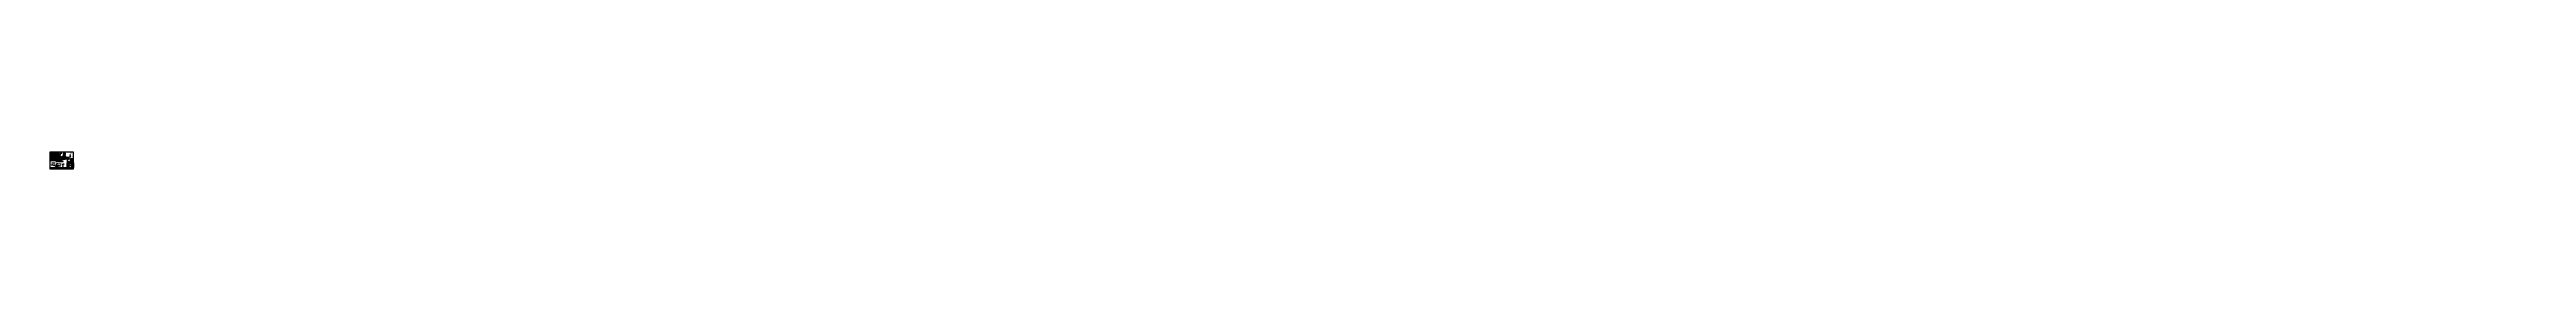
# Paper-space layout 'PAGE 1' of a CAD drawing. Header units: metres. Extents: x -21 to 85039, y -3 to 583.
# The model-space entities are those that its viewports show. They can reach past a viewport. Long polylines and large blocks are cut down to what shows.
import ezdxf
from ezdxf import colors
from ezdxf.entities.mleader import LeaderData, LeaderLine
from ezdxf.enums import TextEntityAlignment as Align
from ezdxf.math import Vec2, Vec3

# ---------------------------------------------------------------- set-up
doc = ezdxf.new("R2010")
doc.units = ezdxf.units.M
for name, pattern in [('Cable Exist OH', [1, 1, 0]), ('Cable Exist UG', [8.2, 4, -1.2, 1.8, -1.2]), ('Cable Remove', [2, 0, -2]), ('Dash', [5, 3, -2]), ('Trench-LV', [3, 2, -1])]:
    doc.linetypes.add(name, pattern=pattern)
doc.layers.get('0').update_dxf_attribs({"color": 6})
for name, color, linetype in [('_User Miscellaneous1', 7, 'Continuous'), ('Duct_SP_EXT', 7, 'Continuous'), ('Equip_LV_EXT', 7, 'Continuous'), ('Equip_SP_SL_EXT', 7, 'Continuous'), ('Mains_HV_EXT', 7, 'Continuous'), ('Mains_LV_EXT', 7, 'Continuous'), ('Mains_LV_SL_EXT', 7, 'Continuous'), ('Mains_SL_EXT', 7, 'Continuous'), ('Notes', 7, 'Continuous'), ('SupportsUG_SP_LV_EXT', 7, 'Continuous'), ('SupportsUG_SP_LV_SL_EXT', 7, 'Continuous')]:
    doc.layers.add(name, color=color, linetype=linetype)
doc.layers.add('Cadastre Land Parcels_SP_EXT', color=9, linetype='Continuous', lineweight=5)
doc.layers.add('Cadastre Roads_SP_EXT', color=9, linetype='Continuous', lineweight=5)
doc.styles.add('ARIAL', font='arial.ttf', dxfattribs={"height": 2})
doc.styles.add('COLUMN_LABEL', font='arial.ttf')
doc.styles.add('Elec', font='romand__.ttf')
doc.styles.add('iecARIAL', font='arial.ttf', dxfattribs={"height": 2})
doc.styles.add('iecISOCP', font='isocp.shx')
doc.styles.add('iecNAME', font='times.ttf')
doc.styles.add('iecTimesNewRoman', font='times.ttf')
doc.styles.add('POLE_LABEL', font='arial.ttf')
doc.styles.get("Standard").update_dxf_attribs({"font": 'arial.ttf'})
doc.linetypes.add('Cable New UG', pattern='A,7,-0.25,["x",Standard,S=2,R=0,X=0.2,Y=-0.8],-2.1', length=9.35)
doc.dimstyles.get("Standard").update_dxf_attribs({"dimtxt": 0.18, "dimasz": 0.18, "dimexe": 0.18, "dimexo": 0.0625, "dimgap": 0.09, "dimtad": 0, "dimtih": 1, "dimtoh": 1, "dimdec": 4, "dimzin": 0, "dimdsep": 46, "dimtxsty": 'Standard', "dimcen": 0.09, "dimadec": 0, "dimazin": 0, "dimtfac": 1, "dimtdec": 4, "dimtofl": 0, "dimtmove": 0, "dimatfit": 3, "dimfxl": 1, "dimtolj": 1, "dimtzin": 0, "dimarcsym": 0})

# ---------------------------------------------------------------- blocks, each defined once
blk = doc.blocks.new('NorthPnt 11(NP11)')
for p, q in [((-20, 0), (-3, 0)), ((0, -11), (0, -31)), ((3, 0), (20, 0))]:
    blk.add_line(p, q)
for points in [[(0, 19), (-5, -11, 0.877048), (-2, -12, -0.1543), (0, -11, 0.090511)], [(0, 19), (5, -11, -0.877048), (2, -12, 0.1543), (0, -11, -0.090511)]]:
    blk.add_lwpolyline(points, format="xyb")
for start, end in [(100.5988, 238.86433), (300.09942, 80.43745)]:
    blk.add_arc((0, 0), 9.64, start, end)
at = {"color": 7, "style": 'iecNAME'}
blk.add_text('N', height=5.02, dxfattribs=at).set_placement((-3, -8))
blk = doc.blocks.new('A$C30A46249')
at = {"color": 7, "lineweight": -3, "insert": (7, 5), "char_height": 1.79, "attachment_point": 7, "line_spacing_factor": 1.2}
blk.add_mtext('{\\fCalibri|b0|i0|c0|p34;\\C256;Cadastre: \\fMS Gothic|b0|i0|c128|p49;\\C250;\\c2236962;Ⓒ\\fMS Gothic|b0|i0|c0|p49; \\fCalibri|b0|i0|c0|p34;\\C256;Land and Property Information 2016}', dxfattribs=at)
blk = doc.blocks.new('EE_LOGO_SMALL')
at = {"layer": 'Notes'}
h = blk.add_hatch(color=256, dxfattribs=at)
edge = h.paths.add_edge_path()
edge.add_spline(control_points=[(-8, 2), (-9, 2), (-10, 1), (-10, 1), (-10, 0), (-9, -1), (-9, -1), (-8, -1), (-7, 0), (-7, 1), (-7, 1), (-8, 2), (-8, 2)], knot_values=[0, 0, 0, 0, 1, 1, 1, 2, 2, 2, 3, 3, 3, 4, 4, 4, 4], degree=3, periodic=0)
h = blk.add_hatch(color=256, dxfattribs=at)
edge = h.paths.add_edge_path()
edge.add_spline(control_points=[(-7, 4), (-7, 5), (-8, 5), (-9, 4), (-9, 3), (-9, 3), (-8, 2), (-7, 2), (-7, 2), (-6, 3), (-6, 3), (-6, 4), (-7, 4)], knot_values=[0, 0, 0, 0, 1, 1, 1, 2, 2, 2, 3, 3, 3, 4, 4, 4, 4], degree=3, periodic=0)
h = blk.add_hatch(color=256, dxfattribs=at)
edge = h.paths.add_edge_path()
edge.add_spline(control_points=[(-4, 6), (-5, 6), (-5, 7), (-6, 6), (-6, 6), (-7, 5), (-6, 5), (-6, 4), (-5, 4), (-5, 4), (-4, 5), (-4, 5), (-4, 6)], knot_values=[0, 0, 0, 0, 1, 1, 1, 2, 2, 2, 3, 3, 3, 4, 4, 4, 4], degree=3, periodic=0)
h = blk.add_hatch(color=256, dxfattribs=at)
edge = h.paths.add_edge_path()
edge.add_spline(control_points=[(-1, 6), (-1, 7), (-2, 7), (-3, 7), (-3, 7), (-4, 6), (-4, 6), (-4, 5), (-3, 5), (-2, 5), (-2, 5), (-1, 5), (-1, 6)], knot_values=[0, 0, 0, 0, 1, 1, 1, 2, 2, 2, 3, 3, 3, 4, 4, 4, 4], degree=3, periodic=0)
h = blk.add_hatch(color=256, dxfattribs=at)
edge = h.paths.add_edge_path()
edge.add_spline(control_points=[(-3, 2), (-3, 2), (-4, 2), (-4, 1), (-4, 1), (-3, 0), (-3, 0), (-2, 0), (-2, 0), (-2, 1), (-2, 1), (-2, 2), (-3, 2)], knot_values=[0, 0, 0, 0, 1, 1, 1, 2, 2, 2, 3, 3, 3, 4, 4, 4, 4], degree=3, periodic=0)
h = blk.add_hatch(color=256, dxfattribs=at)
edge = h.paths.add_edge_path()
edge.add_spline(control_points=[(1, 5), (1, 4), (1, 4), (0, 4), (-1, 4), (-1, 4), (-1, 5), (-1, 5), (-1, 6), (0, 6), (1, 6), (1, 5), (1, 5)], knot_values=[0, 0, 0, 0, 1, 1, 1, 2, 2, 2, 3, 3, 3, 4, 4, 4, 4], degree=3, periodic=0)
edge = h.paths.add_edge_path()
edge.add_spline(control_points=[(-1, 4), (-2, 4), (-2, 4), (-2, 3), (-3, 3), (-2, 2), (-2, 2), (-1, 2), (-1, 2), (-1, 3), (-1, 3), (-1, 4), (-1, 4)], knot_values=[0, 0, 0, 0, 1, 1, 1, 2, 2, 2, 3, 3, 3, 4, 4, 4, 4], degree=3, periodic=0)
h = blk.add_hatch(color=256, dxfattribs=at)
edge = h.paths.add_edge_path()
edge.add_spline(control_points=[(2, 2), (3, 3), (3, 3), (2, 4), (2, 4), (1, 4), (1, 4), (1, 4), (0, 3), (1, 2), (1, 2), (2, 2), (2, 2)], knot_values=[0, 0, 0, 0, 1, 1, 1, 2, 2, 2, 3, 3, 3, 4, 4, 4, 4], degree=3, periodic=0)
edge = h.paths.add_edge_path()
edge.add_spline(control_points=[(1, 5), (1, 4), (1, 4), (0, 4), (-1, 4), (-1, 4), (-1, 5), (-1, 5), (-1, 6), (0, 6), (1, 6), (1, 5), (1, 5)], knot_values=[0, 0, 0, 0, 1, 1, 1, 2, 2, 2, 3, 3, 3, 4, 4, 4, 4], degree=3, periodic=0)
h = blk.add_hatch(color=256, dxfattribs=at)
edge = h.paths.add_edge_path()
edge.add_spline(control_points=[(1, 5), (1, 4), (1, 4), (0, 4), (-1, 4), (-1, 4), (-1, 5), (-1, 5), (-1, 6), (0, 6), (1, 6), (1, 5), (1, 5)], knot_values=[0, 0, 0, 0, 1, 1, 1, 2, 2, 2, 3, 3, 3, 4, 4, 4, 4], degree=3, periodic=0)
edge = h.paths.add_edge_path(flags=16)
edge.add_spline(control_points=[(1, 5), (1, 4), (1, 4), (0, 4), (-1, 4), (-1, 4), (-1, 5), (-1, 5), (-1, 6), (0, 6), (1, 6), (1, 5), (1, 5)], knot_values=[0, 0, 0, 0, 1, 1, 1, 2, 2, 2, 3, 3, 3, 4, 4, 4, 4], degree=3, periodic=0)
h = blk.add_hatch(color=256, dxfattribs=at)
edge = h.paths.add_edge_path()
edge.add_spline(control_points=[(3, 0), (4, 0), (4, 1), (4, 1), (4, 2), (3, 2), (2, 2), (2, 2), (2, 1), (2, 1), (2, 0), (2, 0), (3, 0)], knot_values=[0, 0, 0, 0, 1, 1, 1, 2, 2, 2, 3, 3, 3, 4, 4, 4, 4], degree=3, periodic=0)
h = blk.add_hatch(color=256, dxfattribs=at)
edge = h.paths.add_edge_path()
edge.add_spline(control_points=[(7, 5), (7, 4), (6, 3), (5, 3), (5, 3), (4, 4), (4, 5), (4, 6), (5, 6), (5, 6), (6, 6), (7, 6), (7, 5)], knot_values=[0, 0, 0, 0, 1, 1, 1, 2, 2, 2, 3, 3, 3, 4, 4, 4, 4], degree=3, periodic=0)
h = blk.add_hatch(color=256, dxfattribs=at)
edge = h.paths.add_edge_path()
edge.add_spline(control_points=[(8, 1), (9, 1), (9, 2), (9, 3), (9, 4), (8, 4), (7, 4), (7, 3), (6, 3), (6, 2), (7, 1), (8, 1), (8, 1)], knot_values=[0, 0, 0, 0, 1, 1, 1, 2, 2, 2, 3, 3, 3, 4, 4, 4, 4], degree=3, periodic=0)
h = blk.add_hatch(color=256, dxfattribs=at)
edge = h.paths.add_edge_path()
edge.add_spline(control_points=[(8, -2), (9, -2), (10, -1), (10, -1), (10, 0), (9, 1), (8, 1), (8, 1), (7, 0), (7, 0), (7, -1), (8, -2), (8, -2)], knot_values=[0, 0, 0, 0, 1, 1, 1, 2, 2, 2, 3, 3, 3, 4, 4, 4, 4], degree=3, periodic=0)
h = blk.add_hatch(color=256, dxfattribs=at)
edge = h.paths.add_edge_path()
edge.add_spline(control_points=[(-9, -1), (-9, -1), (-10, -2), (-9, -3), (-9, -4), (-8, -4), (-7, -4), (-7, -3), (-6, -3), (-7, -2), (-7, -1), (-8, -1), (-9, -1)], knot_values=[0, 0, 0, 0, 1, 1, 1, 2, 2, 2, 3, 3, 3, 4, 4, 4, 4], degree=3, periodic=0)
h = blk.add_hatch(color=256, dxfattribs=at)
edge = h.paths.add_edge_path()
edge.add_spline(control_points=[(-7, -5), (-7, -4), (-6, -3), (-6, -3), (-5, -3), (-4, -4), (-4, -5), (-4, -6), (-5, -6), (-6, -6), (-6, -6), (-7, -6), (-7, -5)], knot_values=[0, 0, 0, 0, 1, 1, 1, 2, 2, 2, 3, 3, 3, 4, 4, 4, 4], degree=3, periodic=0)
h = blk.add_hatch(color=256, dxfattribs=at)
edge = h.paths.add_edge_path()
edge.add_spline(control_points=[(-3, 0), (-4, 0), (-4, -1), (-4, -1), (-4, -2), (-3, -2), (-3, -2), (-2, -2), (-2, -1), (-2, -1), (-2, 0), (-3, 0), (-3, 0)], knot_values=[0, 0, 0, 0, 1, 1, 1, 2, 2, 2, 3, 3, 3, 4, 4, 4, 4], degree=3, periodic=0)
h = blk.add_hatch(color=256, dxfattribs=at)
edge = h.paths.add_edge_path()
edge.add_spline(control_points=[(-2, -2), (-3, -3), (-3, -3), (-3, -4), (-2, -4), (-2, -4), (-1, -4), (-1, -4), (-1, -3), (-1, -2), (-1, -2), (-2, -2), (-2, -2)], knot_values=[0, 0, 0, 0, 1, 1, 1, 2, 2, 2, 3, 3, 3, 4, 4, 4, 4], degree=3, periodic=0)
h = blk.add_hatch(color=256, dxfattribs=at)
edge = h.paths.add_edge_path()
edge.add_spline(control_points=[(-1, -5), (-1, -4), (-1, -4), (0, -4), (1, -4), (1, -4), (1, -5), (1, -5), (1, -6), (0, -6), (-1, -6), (-1, -5), (-1, -5)], knot_values=[0, 0, 0, 0, 1, 1, 1, 2, 2, 2, 3, 3, 3, 4, 4, 4, 4], degree=3, periodic=0)
h = blk.add_hatch(color=256, dxfattribs=at)
edge = h.paths.add_edge_path()
edge.add_spline(control_points=[(1, -4), (2, -4), (2, -4), (2, -3), (2, -3), (2, -2), (2, -2), (1, -2), (1, -2), (0, -3), (0, -3), (1, -4), (1, -4)], knot_values=[0, 0, 0, 0, 1, 1, 1, 2, 2, 2, 3, 3, 3, 4, 4, 4, 4], degree=3, periodic=0)
h = blk.add_hatch(color=256, dxfattribs=at)
edge = h.paths.add_edge_path()
edge.add_spline(control_points=[(1, -6), (1, -6), (2, -7), (2, -7), (3, -7), (4, -6), (4, -6), (3, -5), (3, -4), (2, -5), (2, -5), (1, -5), (1, -6)], knot_values=[0, 0, 0, 0, 1, 1, 1, 2, 2, 2, 3, 3, 3, 4, 4, 4, 4], degree=3, periodic=0)
h = blk.add_hatch(color=256, dxfattribs=at)
edge = h.paths.add_edge_path()
edge.add_spline(control_points=[(2, -2), (3, -2), (3, -2), (3, -1), (4, -1), (3, 0), (3, 0), (2, 0), (2, 0), (2, -1), (2, -1), (2, -2), (2, -2)], knot_values=[0, 0, 0, 0, 1, 1, 1, 2, 2, 2, 3, 3, 3, 4, 4, 4, 4], degree=3, periodic=0)
h = blk.add_hatch(color=256, dxfattribs=at)
edge = h.paths.add_edge_path()
edge.add_spline(control_points=[(4, -6), (4, -6), (5, -7), (6, -6), (6, -6), (6, -5), (6, -5), (6, -4), (5, -4), (4, -4), (4, -5), (4, -5), (4, -6)], knot_values=[0, 0, 0, 0, 1, 1, 1, 2, 2, 2, 3, 3, 3, 4, 4, 4, 4], degree=3, periodic=0)
h = blk.add_hatch(color=256, dxfattribs=at)
edge = h.paths.add_edge_path()
edge.add_spline(control_points=[(7, -4), (7, -5), (8, -5), (8, -4), (9, -3), (9, -3), (8, -2), (7, -2), (7, -2), (6, -3), (6, -3), (6, -4), (7, -4)], knot_values=[0, 0, 0, 0, 1, 1, 1, 2, 2, 2, 3, 3, 3, 4, 4, 4, 4], degree=3, periodic=0)
at = {"layer": 'Notes', "lineweight": 0}
for points in [[(2, 2), (2, 2)], [(-2, -2), (-2, -2)]]:
    blk.add_lwpolyline(points, dxfattribs=at)
for points in [[(-8, 2), (-9, 2), (-10, 1), (-10, 1), (-10, 0), (-9, -1), (-9, -1), (-8, -1), (-7, 0), (-7, 1), (-7, 1), (-8, 2), (-8, 2)], [(-7, 4), (-7, 5), (-8, 5), (-9, 4), (-9, 3), (-9, 3), (-8, 2), (-7, 2), (-7, 2), (-6, 3), (-6, 3), (-6, 4), (-7, 4)], [(-4, 6), (-5, 6), (-5, 7), (-6, 6), (-6, 6), (-7, 5), (-6, 5), (-6, 4), (-5, 4), (-5, 4), (-4, 5), (-4, 5), (-4, 6)], [(-1, 6), (-1, 7), (-2, 7), (-3, 7), (-3, 7), (-4, 6), (-4, 6), (-4, 5), (-3, 5), (-2, 5), (-2, 5), (-1, 5), (-1, 6)], [(-3, 2), (-3, 2), (-4, 2), (-4, 1), (-4, 1), (-3, 0), (-3, 0), (-2, 0), (-2, 0), (-2, 1), (-2, 1), (-2, 2), (-3, 2)], [(-1, 4), (-2, 4), (-2, 4), (-2, 3), (-3, 3), (-2, 2), (-2, 2), (-1, 2), (-1, 2), (-1, 3), (-1, 3), (-1, 4), (-1, 4)], [(1, 5), (1, 4), (1, 4), (0, 4), (-1, 4), (-1, 4), (-1, 5), (-1, 5), (-1, 6), (0, 6), (1, 6), (1, 5), (1, 5)], [(1, 5), (1, 4), (1, 4), (0, 4), (-1, 4), (-1, 4), (-1, 5), (-1, 5), (-1, 6), (0, 6), (1, 6), (1, 5), (1, 5)], [(2, 2), (3, 3), (3, 3), (2, 4), (2, 4), (1, 4), (1, 4), (1, 4), (0, 3), (1, 2), (1, 2), (2, 2), (2, 2)], [(3, 0), (4, 0), (4, 1), (4, 1), (4, 2), (3, 2), (2, 2), (2, 2), (2, 1), (2, 1), (2, 0), (2, 0), (3, 0)], [(7, 5), (7, 4), (6, 3), (5, 3), (5, 3), (4, 4), (4, 5), (4, 6), (5, 6), (5, 6), (6, 6), (7, 6), (7, 5)], [(8, 1), (9, 1), (9, 2), (9, 3), (9, 4), (8, 4), (7, 4), (7, 3), (6, 3), (6, 2), (7, 1), (8, 1), (8, 1)], [(8, -2), (9, -2), (10, -1), (10, -1), (10, 0), (9, 1), (8, 1), (8, 1), (7, 0), (7, 0), (7, -1), (8, -2), (8, -2)], [(-9, -1), (-9, -1), (-10, -2), (-9, -3), (-9, -4), (-8, -4), (-7, -4), (-7, -3), (-6, -3), (-7, -2), (-7, -1), (-8, -1), (-9, -1)], [(-7, -5), (-7, -4), (-6, -3), (-6, -3), (-5, -3), (-4, -4), (-4, -5), (-4, -6), (-5, -6), (-6, -6), (-6, -6), (-7, -6), (-7, -5)], [(-3, 0), (-4, 0), (-4, -1), (-4, -1), (-4, -2), (-3, -2), (-3, -2), (-2, -2), (-2, -1), (-2, -1), (-2, 0), (-3, 0), (-3, 0)], [(-2, -2), (-3, -3), (-3, -3), (-3, -4), (-2, -4), (-2, -4), (-1, -4), (-1, -4), (-1, -3), (-1, -2), (-1, -2), (-2, -2), (-2, -2)], [(-1, -5), (-1, -4), (-1, -4), (0, -4), (1, -4), (1, -4), (1, -5), (1, -5), (1, -6), (0, -6), (-1, -6), (-1, -5), (-1, -5)], [(1, -4), (2, -4), (2, -4), (2, -3), (2, -3), (2, -2), (2, -2), (1, -2), (1, -2), (0, -3), (0, -3), (1, -4), (1, -4)], [(1, -6), (1, -6), (2, -7), (2, -7), (3, -7), (4, -6), (4, -6), (3, -5), (3, -4), (2, -5), (2, -5), (1, -5), (1, -6)], [(2, -2), (3, -2), (3, -2), (3, -1), (4, -1), (3, 0), (3, 0), (2, 0), (2, 0), (2, -1), (2, -1), (2, -2), (2, -2)], [(4, -6), (4, -6), (5, -7), (6, -6), (6, -6), (6, -5), (6, -5), (6, -4), (5, -4), (4, -4), (4, -5), (4, -5), (4, -6)], [(7, -4), (7, -5), (8, -5), (8, -4), (9, -3), (9, -3), (8, -2), (7, -2), (7, -2), (6, -3), (6, -3), (6, -4), (7, -4)]]:
    blk.add_open_spline(points, degree=3, knots=[0, 0, 0, 0, 1, 1, 1, 2, 2, 2, 3, 3, 3, 4, 4, 4, 4], dxfattribs=at)
blk = doc.blocks.new('EE_COPYRIGHT_A1')
at = {"layer": 'Notes'}
blk.add_circle((10, -1), 1.15, dxfattribs=at)
at = {"xscale": 0.4, "yscale": 0.4, "zscale": 0.4}
blk.add_blockref('EE_LOGO_SMALL', (4, -4), dxfattribs=at)
at = {"layer": 'Notes', "insert": (0, 0), "char_height": 1.25, "width": 24.12, "attachment_point": 1, "style": 'ARIAL'}
blk.add_mtext('\\pt8.75;               ^I{\\H1.2x;C } THIS DRAWING\\P\\pi-8.75,l8.75,t8.75,20;       ^IAND THE ^I\\P\\pi0,t8.75;COPYRIGHT\\P\\pi-8.75,t1.25,8.75;^I^ITHEREIN IS THE PROPERTY  OF \\P\\pi0,l0,t1.25;ENDEAVOUR ENERGY AND MAY NOT BE COPIED, REPRODUCED, DISTRIBUTED, LOANED OR USED WITHOUT THE WRITTEN CONSENT OF ENDEAVOUR ENERGY', dxfattribs=at)
blk = doc.blocks.new('EE_LOGO')
h = blk.add_hatch(color=7)
edge = h.paths.add_edge_path()
edge.add_spline(control_points=[(-25, 2), (-26, 2), (-27, 1), (-27, 1), (-27, 0), (-26, -1), (-25, -1), (-25, -1), (-24, 0), (-24, 1), (-24, 1), (-25, 2), (-25, 2)], knot_values=[0, 0, 0, 0, 1, 1, 1, 2, 2, 2, 3, 3, 3, 4, 4, 4, 4], degree=3, periodic=0)
h = blk.add_hatch(color=7)
edge = h.paths.add_edge_path()
edge.add_spline(control_points=[(-24, 4), (-24, 5), (-25, 5), (-25, 4), (-26, 3), (-26, 3), (-25, 2), (-24, 2), (-24, 2), (-23, 3), (-23, 3), (-23, 4), (-24, 4)], knot_values=[0, 0, 0, 0, 1, 1, 1, 2, 2, 2, 3, 3, 3, 4, 4, 4, 4], degree=3, periodic=0)
h = blk.add_hatch(color=7)
edge = h.paths.add_edge_path()
edge.add_spline(control_points=[(-21, 6), (-21, 6), (-22, 7), (-23, 6), (-23, 6), (-24, 5), (-23, 5), (-23, 4), (-22, 4), (-21, 4), (-21, 5), (-21, 5), (-21, 6)], knot_values=[0, 0, 0, 0, 1, 1, 1, 2, 2, 2, 3, 3, 3, 4, 4, 4, 4], degree=3, periodic=0)
h = blk.add_hatch(color=7)
edge = h.paths.add_edge_path()
edge.add_spline(control_points=[(-18, 6), (-18, 7), (-19, 7), (-20, 7), (-20, 7), (-21, 6), (-21, 6), (-21, 5), (-20, 5), (-19, 5), (-19, 5), (-18, 5), (-18, 6)], knot_values=[0, 0, 0, 0, 1, 1, 1, 2, 2, 2, 3, 3, 3, 4, 4, 4, 4], degree=3, periodic=0)
h = blk.add_hatch(color=7)
edge = h.paths.add_edge_path()
edge.add_spline(control_points=[(-19, 2), (-20, 2), (-20, 2), (-21, 1), (-21, 1), (-20, 0), (-20, 0), (-19, 0), (-19, 0), (-19, 1), (-19, 1), (-19, 2), (-19, 2)], knot_values=[0, 0, 0, 0, 1, 1, 1, 2, 2, 2, 3, 3, 3, 4, 4, 4, 4], degree=3, periodic=0)
h = blk.add_hatch(color=7)
edge = h.paths.add_edge_path()
edge.add_spline(control_points=[(-16, 5), (-16, 4), (-16, 4), (-17, 4), (-18, 4), (-18, 4), (-18, 5), (-18, 5), (-18, 6), (-17, 6), (-16, 6), (-16, 5), (-16, 5)], knot_values=[0, 0, 0, 0, 1, 1, 1, 2, 2, 2, 3, 3, 3, 4, 4, 4, 4], degree=3, periodic=0)
edge = h.paths.add_edge_path()
edge.add_spline(control_points=[(-18, 4), (-19, 4), (-19, 4), (-19, 3), (-20, 3), (-19, 2), (-19, 2), (-18, 2), (-18, 2), (-18, 3), (-17, 3), (-18, 4), (-18, 4)], knot_values=[0, 0, 0, 0, 1, 1, 1, 2, 2, 2, 3, 3, 3, 4, 4, 4, 4], degree=3, periodic=0)
h = blk.add_hatch(color=7)
edge = h.paths.add_edge_path()
edge.add_spline(control_points=[(-15, 2), (-14, 3), (-14, 3), (-15, 4), (-15, 4), (-16, 4), (-16, 4), (-16, 4), (-16, 3), (-16, 2), (-16, 2), (-15, 2), (-15, 2)], knot_values=[0, 0, 0, 0, 1, 1, 1, 2, 2, 2, 3, 3, 3, 4, 4, 4, 4], degree=3, periodic=0)
edge = h.paths.add_edge_path()
edge.add_spline(control_points=[(-16, 5), (-16, 4), (-16, 4), (-17, 4), (-18, 4), (-18, 4), (-18, 5), (-18, 5), (-18, 6), (-17, 6), (-16, 6), (-16, 5), (-16, 5)], knot_values=[0, 0, 0, 0, 1, 1, 1, 2, 2, 2, 3, 3, 3, 4, 4, 4, 4], degree=3, periodic=0)
h = blk.add_hatch(color=7)
edge = h.paths.add_edge_path()
edge.add_spline(control_points=[(-16, 5), (-16, 4), (-16, 4), (-17, 4), (-18, 4), (-18, 4), (-18, 5), (-18, 5), (-18, 6), (-17, 6), (-16, 6), (-16, 5), (-16, 5)], knot_values=[0, 0, 0, 0, 1, 1, 1, 2, 2, 2, 3, 3, 3, 4, 4, 4, 4], degree=3, periodic=0)
edge = h.paths.add_edge_path(flags=16)
edge.add_spline(control_points=[(-16, 5), (-16, 4), (-16, 4), (-17, 4), (-18, 4), (-18, 4), (-18, 5), (-18, 5), (-18, 6), (-17, 6), (-16, 6), (-16, 5), (-16, 5)], knot_values=[0, 0, 0, 0, 1, 1, 1, 2, 2, 2, 3, 3, 3, 4, 4, 4, 4], degree=3, periodic=0)
h = blk.add_hatch(color=7)
edge = h.paths.add_edge_path()
edge.add_spline(control_points=[(-14, 0), (-13, 0), (-13, 1), (-13, 1), (-13, 2), (-14, 2), (-14, 2), (-15, 2), (-15, 1), (-15, 1), (-15, 0), (-14, 0), (-14, 0)], knot_values=[0, 0, 0, 0, 1, 1, 1, 2, 2, 2, 3, 3, 3, 4, 4, 4, 4], degree=3, periodic=0)
h = blk.add_hatch(color=7)
edge = h.paths.add_edge_path()
edge.add_spline(control_points=[(-10, 5), (-10, 4), (-11, 3), (-11, 3), (-12, 3), (-13, 4), (-13, 5), (-13, 6), (-12, 6), (-11, 6), (-11, 6), (-10, 6), (-10, 5)], knot_values=[0, 0, 0, 0, 1, 1, 1, 2, 2, 2, 3, 3, 3, 4, 4, 4, 4], degree=3, periodic=0)
h = blk.add_hatch(color=7)
edge = h.paths.add_edge_path()
edge.add_spline(control_points=[(-9, 1), (-8, 1), (-8, 2), (-8, 3), (-8, 4), (-9, 4), (-10, 4), (-10, 3), (-11, 3), (-10, 2), (-10, 1), (-9, 1), (-9, 1)], knot_values=[0, 0, 0, 0, 1, 1, 1, 2, 2, 2, 3, 3, 3, 4, 4, 4, 4], degree=3, periodic=0)
h = blk.add_hatch(color=7)
edge = h.paths.add_edge_path()
edge.add_spline(control_points=[(-9, -2), (-8, -2), (-7, -1), (-7, -1), (-7, 0), (-8, 1), (-9, 1), (-9, 1), (-10, 0), (-10, 0), (-10, -1), (-9, -2), (-9, -2)], knot_values=[0, 0, 0, 0, 1, 1, 1, 2, 2, 2, 3, 3, 3, 4, 4, 4, 4], degree=3, periodic=0)
h = blk.add_hatch(color=7)
edge = h.paths.add_edge_path()
edge.add_spline(control_points=[(-4, 0), (-4, 0), (-4, 4), (-4, 4), (-4, 4), (-4, 5), (-3, 5), (-3, 5), (0, 5), (0, 5), (0, 5), (0, 4), (0, 4), (0, 4), (-3, 4), (-3, 4), (-3, 4), (-3, 3), (-3, 3), (-3, 3), (-1, 3), (-1, 3), (-1, 3), (-1, 2), (-1, 2), (-1, 2), (-3, 2), (-3, 2), (-3, 2), (-3, 1), (-3, 1), (-3, 1), (0, 1), (0, 1), (0, 1), (0, 0), (0, 0), (0, 0), (-4, 0), (-4, 0)], knot_values=[0, 0, 0, 0, 1, 1, 1, 2, 2, 2, 3, 3, 3, 4, 4, 4, 5, 5, 5, 6, 6, 6, 7, 7, 7, 8, 8, 8, 9, 9, 9, 10, 10, 10, 11, 11, 11, 12, 12, 12, 13, 13, 13, 13], degree=3, periodic=0)
h = blk.add_hatch(color=7)
edge = h.paths.add_edge_path()
edge.add_spline(control_points=[(2, 0), (2, 0), (2, 2), (2, 2), (2, 3), (2, 3), (1, 3), (1, 3), (1, 3), (1, 2), (1, 2), (1, 0), (1, 0), (1, 0), (0, 0), (0, 0), (0, 0), (0, 3), (0, 3), (0, 3), (0, 4), (0, 4), (1, 4), (1, 4), (1, 4), (1, 4), (1, 3), (1, 3), (1, 4), (1, 4), (2, 4), (2, 4), (3, 3), (3, 3), (3, 3), (3, 0), (3, 0), (3, 0), (2, 0), (2, 0)], knot_values=[0, 0, 0, 0, 1, 1, 1, 2, 2, 2, 3, 3, 3, 4, 4, 4, 5, 5, 5, 6, 6, 6, 7, 7, 7, 8, 8, 8, 9, 9, 9, 10, 10, 10, 11, 11, 11, 12, 12, 12, 13, 13, 13, 13], degree=3, periodic=0)
h = blk.add_hatch(color=7)
edge = h.paths.add_edge_path(flags=16)
edge.add_spline(control_points=[(6, 2), (6, 3), (5, 3), (5, 3), (5, 3), (4, 3), (4, 2), (4, 2), (4, 2), (4, 2), (4, 2), (5, 1), (5, 1), (5, 1), (6, 2), (6, 2), (6, 2), (6, 2), (6, 2)], knot_values=[0, 0, 0, 0, 1, 1, 1, 2, 2, 2, 3, 3, 3, 4, 4, 4, 5, 5, 5, 6, 6, 6, 6], degree=3, periodic=0)
edge = h.paths.add_edge_path()
edge.add_spline(control_points=[(6, 0), (6, 0), (6, 1), (6, 1), (6, 1), (5, 0), (5, 0), (4, 0), (3, 1), (3, 2), (3, 2), (3, 2), (3, 2), (3, 3), (4, 4), (5, 4), (5, 4), (6, 4), (6, 3), (6, 3), (6, 4), (6, 4), (6, 4), (6, 5), (6, 5), (7, 5), (7, 5), (7, 5), (7, 5), (7, 0), (7, 0), (7, 0), (6, 0), (6, 0)], knot_values=[0, 0, 0, 0, 1, 1, 1, 2, 2, 2, 3, 3, 3, 4, 4, 4, 5, 5, 5, 6, 6, 6, 7, 7, 7, 8, 8, 8, 9, 9, 9, 10, 10, 10, 11, 11, 11, 11], degree=3, periodic=0)
h = blk.add_hatch(color=7)
edge = h.paths.add_edge_path()
edge.add_spline(control_points=[(9, 4), (8, 4), (7, 3), (7, 2), (7, 2), (7, 2), (7, 2), (7, 1), (8, 0), (9, 0), (9, 0), (10, 1), (10, 1), (10, 1), (10, 1), (10, 1), (9, 1), (9, 1), (9, 1), (8, 1), (8, 1), (8, 2), (8, 2), (8, 2), (8, 2), (8, 3), (8, 3), (9, 3), (9, 3), (9, 3), (9, 2), (9, 2), (8, 2), (8, 2), (8, 2), (8, 2), (9, 2), (9, 2), (10, 2), (10, 2), (10, 2), (10, 2), (10, 2), (10, 2), (10, 2), (10, 2), (10, 3), (10, 4), (9, 4)], knot_values=[0, 0, 0, 0, 1, 1, 1, 2, 2, 2, 3, 3, 3, 4, 4, 4, 5, 5, 5, 6, 6, 6, 7, 7, 7, 8, 8, 8, 9, 9, 9, 10, 10, 10, 11, 11, 11, 12, 12, 12, 13, 13, 13, 14, 14, 14, 15, 15, 15, 16, 16, 16, 16], degree=3, periodic=0)
h = blk.add_hatch(color=7)
edge = h.paths.add_edge_path(flags=16)
edge.add_spline(control_points=[(13, 2), (13, 2), (12, 2), (12, 2), (12, 2), (11, 2), (11, 1), (11, 1), (11, 1), (11, 1), (11, 1), (12, 1), (12, 1), (12, 1), (13, 1), (13, 2), (13, 2), (13, 2), (13, 2)], knot_values=[0, 0, 0, 0, 1, 1, 1, 2, 2, 2, 3, 3, 3, 4, 4, 4, 5, 5, 5, 6, 6, 6, 6], degree=3, periodic=0)
edge = h.paths.add_edge_path()
edge.add_spline(control_points=[(13, 0), (13, 0), (13, 1), (13, 1), (12, 1), (12, 0), (12, 0), (11, 0), (10, 1), (10, 1), (10, 1), (10, 1), (10, 1), (10, 2), (11, 2), (12, 2), (12, 2), (12, 2), (13, 2), (13, 2), (13, 2), (13, 2), (13, 3), (12, 3), (12, 3), (12, 3), (11, 3), (11, 3), (11, 3), (11, 4), (11, 4), (11, 4), (12, 4), (12, 4), (13, 4), (14, 3), (14, 2), (14, 2), (14, 0), (14, 0), (14, 0), (13, 0), (13, 0)], knot_values=[0, 0, 0, 0, 1, 1, 1, 2, 2, 2, 3, 3, 3, 4, 4, 4, 5, 5, 5, 6, 6, 6, 7, 7, 7, 8, 8, 8, 9, 9, 9, 10, 10, 10, 11, 11, 11, 12, 12, 12, 13, 13, 13, 14, 14, 14, 14], degree=3, periodic=0)
h = blk.add_hatch(color=7)
edge = h.paths.add_edge_path()
edge.add_spline(control_points=[(16, 0), (16, 0), (15, 0), (15, 0), (15, 0), (14, 4), (14, 4), (14, 4), (15, 4), (15, 4), (15, 4), (15, 2), (15, 2), (15, 2), (16, 3), (16, 3), (16, 3), (16, 4), (16, 4), (17, 4), (17, 4), (17, 4), (17, 4), (16, 0), (16, 0)], knot_values=[0, 0, 0, 0, 1, 1, 1, 2, 2, 2, 3, 3, 3, 4, 4, 4, 5, 5, 5, 6, 6, 6, 7, 7, 7, 8, 8, 8, 8], degree=3, periodic=0)
h = blk.add_hatch(color=7)
edge = h.paths.add_edge_path(flags=16)
edge.add_spline(control_points=[(20, 2), (20, 3), (19, 3), (19, 3), (18, 3), (18, 3), (18, 2), (18, 2), (18, 2), (18, 2), (18, 2), (18, 1), (19, 1), (19, 1), (20, 2), (20, 2), (20, 2), (20, 2), (20, 2)], knot_values=[0, 0, 0, 0, 1, 1, 1, 2, 2, 2, 3, 3, 3, 4, 4, 4, 5, 5, 5, 6, 6, 6, 6], degree=3, periodic=0)
edge = h.paths.add_edge_path()
edge.add_spline(control_points=[(19, 0), (18, 0), (17, 1), (17, 2), (17, 2), (17, 2), (17, 2), (17, 3), (18, 4), (19, 4), (20, 4), (20, 3), (20, 2), (20, 2), (20, 2), (20, 2), (20, 1), (20, 0), (19, 0)], knot_values=[0, 0, 0, 0, 1, 1, 1, 2, 2, 2, 3, 3, 3, 4, 4, 4, 5, 5, 5, 6, 6, 6, 6], degree=3, periodic=0)
h = blk.add_hatch(color=7)
edge = h.paths.add_edge_path()
edge.add_spline(control_points=[(23, 0), (23, 0), (23, 1), (23, 1), (23, 1), (22, 0), (22, 0), (21, 0), (21, 1), (21, 2), (21, 2), (21, 3), (21, 3), (21, 3), (21, 4), (21, 4), (22, 4), (22, 4), (22, 4), (22, 4), (22, 2), (22, 2), (22, 1), (22, 1), (22, 1), (23, 1), (23, 1), (23, 2), (23, 2), (23, 3), (23, 3), (23, 3), (23, 4), (23, 4), (24, 4), (24, 4), (24, 4), (24, 4), (24, 0), (24, 0), (24, 0), (23, 0), (23, 0)], knot_values=[0, 0, 0, 0, 1, 1, 1, 2, 2, 2, 3, 3, 3, 4, 4, 4, 5, 5, 5, 6, 6, 6, 7, 7, 7, 8, 8, 8, 9, 9, 9, 10, 10, 10, 11, 11, 11, 12, 12, 12, 13, 13, 13, 14, 14, 14, 14], degree=3, periodic=0)
h = blk.add_hatch(color=7)
edge = h.paths.add_edge_path()
edge.add_spline(control_points=[(26, 3), (25, 3), (25, 2), (25, 2), (25, 2), (25, 0), (25, 0), (25, 0), (24, 0), (24, 0), (24, 0), (24, 3), (24, 3), (24, 3), (24, 4), (25, 4), (25, 4), (25, 4), (25, 4), (25, 4), (25, 3), (25, 3), (25, 4), (26, 4), (26, 4), (26, 4), (26, 3), (26, 3), (26, 3), (26, 3), (26, 3)], knot_values=[0, 0, 0, 0, 1, 1, 1, 2, 2, 2, 3, 3, 3, 4, 4, 4, 5, 5, 5, 6, 6, 6, 7, 7, 7, 8, 8, 8, 9, 9, 9, 10, 10, 10, 10], degree=3, periodic=0)
h = blk.add_hatch(color=7)
edge = h.paths.add_edge_path()
edge.add_spline(control_points=[(-25, -1), (-26, -1), (-26, -2), (-26, -3), (-26, -4), (-25, -4), (-24, -4), (-24, -3), (-23, -3), (-24, -2), (-24, -1), (-25, -1), (-25, -1)], knot_values=[0, 0, 0, 0, 1, 1, 1, 2, 2, 2, 3, 3, 3, 4, 4, 4, 4], degree=3, periodic=0)
h = blk.add_hatch(color=7)
edge = h.paths.add_edge_path()
edge.add_spline(control_points=[(-24, -5), (-24, -4), (-23, -3), (-23, -3), (-22, -3), (-21, -4), (-21, -5), (-21, -6), (-22, -6), (-23, -6), (-23, -6), (-24, -6), (-24, -5)], knot_values=[0, 0, 0, 0, 1, 1, 1, 2, 2, 2, 3, 3, 3, 4, 4, 4, 4], degree=3, periodic=0)
h = blk.add_hatch(color=7)
edge = h.paths.add_edge_path()
edge.add_spline(control_points=[(-20, 0), (-21, 0), (-21, -1), (-21, -1), (-21, -2), (-20, -2), (-20, -2), (-19, -2), (-19, -1), (-19, -1), (-19, 0), (-20, 0), (-20, 0)], knot_values=[0, 0, 0, 0, 1, 1, 1, 2, 2, 2, 3, 3, 3, 4, 4, 4, 4], degree=3, periodic=0)
h = blk.add_hatch(color=7)
edge = h.paths.add_edge_path()
edge.add_spline(control_points=[(-19, -2), (-20, -3), (-20, -3), (-19, -4), (-19, -4), (-18, -4), (-18, -4), (-18, -4), (-18, -3), (-18, -2), (-18, -2), (-19, -2), (-19, -2)], knot_values=[0, 0, 0, 0, 1, 1, 1, 2, 2, 2, 3, 3, 3, 4, 4, 4, 4], degree=3, periodic=0)
h = blk.add_hatch(color=7)
edge = h.paths.add_edge_path()
edge.add_spline(control_points=[(-18, -5), (-18, -4), (-18, -4), (-17, -4), (-16, -4), (-16, -4), (-16, -5), (-16, -5), (-16, -6), (-17, -6), (-18, -6), (-18, -5), (-18, -5)], knot_values=[0, 0, 0, 0, 1, 1, 1, 2, 2, 2, 3, 3, 3, 4, 4, 4, 4], degree=3, periodic=0)
h = blk.add_hatch(color=7)
edge = h.paths.add_edge_path()
edge.add_spline(control_points=[(-16, -4), (-15, -4), (-15, -4), (-15, -3), (-14, -3), (-15, -2), (-15, -2), (-16, -2), (-16, -2), (-16, -3), (-17, -3), (-16, -4), (-16, -4)], knot_values=[0, 0, 0, 0, 1, 1, 1, 2, 2, 2, 3, 3, 3, 4, 4, 4, 4], degree=3, periodic=0)
h = blk.add_hatch(color=7)
edge = h.paths.add_edge_path()
edge.add_spline(control_points=[(-16, -6), (-16, -6), (-15, -7), (-14, -7), (-14, -7), (-13, -6), (-13, -6), (-13, -5), (-14, -5), (-15, -5), (-15, -5), (-16, -5), (-16, -6)], knot_values=[0, 0, 0, 0, 1, 1, 1, 2, 2, 2, 3, 3, 3, 4, 4, 4, 4], degree=3, periodic=0)
h = blk.add_hatch(color=7)
edge = h.paths.add_edge_path()
edge.add_spline(control_points=[(-15, -2), (-14, -2), (-14, -2), (-13, -1), (-13, -1), (-14, 0), (-14, 0), (-15, 0), (-15, 0), (-15, -1), (-15, -1), (-15, -2), (-15, -2)], knot_values=[0, 0, 0, 0, 1, 1, 1, 2, 2, 2, 3, 3, 3, 4, 4, 4, 4], degree=3, periodic=0)
h = blk.add_hatch(color=7)
edge = h.paths.add_edge_path()
edge.add_spline(control_points=[(-13, -6), (-13, -6), (-12, -7), (-11, -6), (-11, -6), (-10, -5), (-11, -5), (-11, -4), (-12, -4), (-13, -4), (-13, -5), (-13, -5), (-13, -6)], knot_values=[0, 0, 0, 0, 1, 1, 1, 2, 2, 2, 3, 3, 3, 4, 4, 4, 4], degree=3, periodic=0)
h = blk.add_hatch(color=7)
edge = h.paths.add_edge_path()
edge.add_spline(control_points=[(-10, -4), (-10, -5), (-9, -5), (-9, -4), (-8, -3), (-8, -3), (-9, -2), (-10, -2), (-10, -2), (-11, -3), (-11, -3), (-11, -4), (-10, -4)], knot_values=[0, 0, 0, 0, 1, 1, 1, 2, 2, 2, 3, 3, 3, 4, 4, 4, 4], degree=3, periodic=0)
h = blk.add_hatch(color=7)
edge = h.paths.add_edge_path()
edge.add_spline(control_points=[(-4, -5), (-4, -5), (-4, -1), (-4, -1), (-4, -1), (-4, 0), (-3, 0), (-3, 0), (0, 0), (0, 0), (0, 0), (0, -1), (0, -1), (0, -1), (-3, -1), (-3, -1), (-3, -1), (-3, -2), (-3, -2), (-3, -2), (-1, -2), (-1, -2), (-1, -2), (-1, -3), (-1, -3), (-1, -3), (-3, -3), (-3, -3), (-3, -3), (-3, -4), (-3, -4), (-3, -4), (0, -4), (0, -4), (0, -4), (0, -5), (0, -5), (0, -5), (-4, -5), (-4, -5)], knot_values=[0, 0, 0, 0, 1, 1, 1, 2, 2, 2, 3, 3, 3, 4, 4, 4, 5, 5, 5, 6, 6, 6, 7, 7, 7, 8, 8, 8, 9, 9, 9, 10, 10, 10, 11, 11, 11, 12, 12, 12, 13, 13, 13, 13], degree=3, periodic=0)
h = blk.add_hatch(color=7)
edge = h.paths.add_edge_path()
edge.add_spline(control_points=[(2, -5), (2, -5), (2, -3), (2, -3), (2, -3), (2, -2), (1, -2), (1, -2), (1, -3), (1, -3), (1, -3), (1, -5), (1, -5), (1, -5), (0, -5), (0, -5), (0, -5), (0, -2), (0, -2), (0, -2), (0, -1), (0, -1), (1, -1), (1, -1), (1, -1), (1, -1), (1, -2), (1, -2), (1, -2), (1, -1), (2, -1), (2, -1), (3, -2), (3, -3), (3, -3), (3, -5), (3, -5), (3, -5), (2, -5), (2, -5)], knot_values=[0, 0, 0, 0, 1, 1, 1, 2, 2, 2, 3, 3, 3, 4, 4, 4, 5, 5, 5, 6, 6, 6, 7, 7, 7, 8, 8, 8, 9, 9, 9, 10, 10, 10, 11, 11, 11, 12, 12, 12, 13, 13, 13, 13], degree=3, periodic=0)
h = blk.add_hatch(color=7)
edge = h.paths.add_edge_path()
edge.add_spline(control_points=[(5, -1), (4, -1), (3, -2), (3, -3), (3, -3), (3, -3), (3, -3), (3, -4), (4, -5), (5, -5), (6, -5), (6, -5), (6, -4), (6, -4), (6, -4), (6, -4), (6, -4), (5, -4), (5, -4), (5, -4), (4, -4), (4, -3), (4, -3), (4, -3), (4, -3), (4, -2), (4, -2), (5, -2), (5, -2), (6, -2), (6, -3), (6, -3), (4, -3), (4, -3), (4, -3), (4, -3), (5, -3), (5, -3), (7, -3), (7, -3), (7, -3), (7, -3), (7, -3), (7, -3), (7, -3), (7, -3), (7, -2), (6, -1), (5, -1)], knot_values=[0, 0, 0, 0, 1, 1, 1, 2, 2, 2, 3, 3, 3, 4, 4, 4, 5, 5, 5, 6, 6, 6, 7, 7, 7, 8, 8, 8, 9, 9, 9, 10, 10, 10, 11, 11, 11, 12, 12, 12, 13, 13, 13, 14, 14, 14, 15, 15, 15, 16, 16, 16, 16], degree=3, periodic=0)
h = blk.add_hatch(color=7)
edge = h.paths.add_edge_path()
edge.add_spline(control_points=[(9, -2), (8, -2), (8, -3), (8, -4), (8, -4), (8, -5), (8, -5), (8, -5), (7, -5), (7, -5), (7, -5), (7, -2), (7, -2), (7, -2), (7, -1), (7, -1), (8, -1), (8, -1), (8, -1), (8, -1), (8, -2), (8, -2), (8, -2), (8, -1), (9, -1), (9, -1), (9, -2), (9, -2), (9, -2), (9, -2), (9, -2)], knot_values=[0, 0, 0, 0, 1, 1, 1, 2, 2, 2, 3, 3, 3, 4, 4, 4, 5, 5, 5, 6, 6, 6, 7, 7, 7, 8, 8, 8, 9, 9, 9, 10, 10, 10, 10], degree=3, periodic=0)
h = blk.add_hatch(color=7)
edge = h.paths.add_edge_path(flags=16)
edge.add_spline(control_points=[(12, -3), (12, -3), (11, -2), (11, -2), (10, -2), (10, -3), (10, -3), (10, -3), (10, -3), (10, -3), (10, -3), (10, -4), (11, -4), (11, -4), (12, -3), (12, -3), (12, -3), (12, -3), (12, -3)], knot_values=[0, 0, 0, 0, 1, 1, 1, 2, 2, 2, 3, 3, 3, 4, 4, 4, 5, 5, 5, 6, 6, 6, 6], degree=3, periodic=0)
edge = h.paths.add_edge_path()
edge.add_spline(control_points=[(11, -6), (10, -6), (10, -6), (9, -6), (9, -6), (9, -5), (9, -5), (10, -5), (10, -5), (11, -5), (11, -5), (12, -5), (12, -4), (12, -4), (12, -4), (12, -4), (11, -4), (11, -5), (10, -5), (10, -5), (9, -4), (9, -3), (9, -3), (9, -3), (9, -3), (9, -2), (10, -1), (10, -1), (11, -1), (11, -2), (12, -2), (12, -2), (12, -1), (12, -1), (12, -1), (12, -1), (12, -1), (13, -1), (13, -2), (13, -2), (13, -2), (13, -4), (13, -4), (13, -5), (12, -6), (11, -6)], knot_values=[0, 0, 0, 0, 1, 1, 1, 2, 2, 2, 3, 3, 3, 4, 4, 4, 5, 5, 5, 6, 6, 6, 7, 7, 7, 8, 8, 8, 9, 9, 9, 10, 10, 10, 11, 11, 11, 12, 12, 12, 13, 13, 13, 14, 14, 14, 15, 15, 15, 15], degree=3, periodic=0)
h = blk.add_hatch(color=7)
edge = h.paths.add_edge_path()
edge.add_spline(control_points=[(15, -5), (15, -6), (14, -6), (14, -6), (13, -6), (13, -6), (13, -6), (13, -6), (13, -5), (13, -5), (13, -5), (13, -5), (14, -5), (14, -5), (14, -5), (14, -5), (14, -5), (13, -1), (13, -1), (13, -1), (14, -1), (14, -1), (14, -1), (14, -4), (14, -4), (14, -4), (15, -2), (15, -2), (15, -2), (15, -1), (15, -1), (16, -1), (16, -1), (16, -1), (16, -1), (15, -5), (15, -5)], knot_values=[0, 0, 0, 0, 1, 1, 1, 2, 2, 2, 3, 3, 3, 4, 4, 4, 5, 5, 5, 6, 6, 6, 7, 7, 7, 8, 8, 8, 9, 9, 9, 10, 10, 10, 11, 11, 11, 12, 12, 12, 12], degree=3, periodic=0)
at = {"color": 7, "lineweight": 0}
for points in [[(-15, 2), (-15, 2)], [(-19, -2), (-19, -2)]]:
    blk.add_lwpolyline(points, dxfattribs=at)
for points, knots in [([(-25, 2), (-26, 2), (-27, 1), (-27, 1), (-27, 0), (-26, -1), (-25, -1), (-25, -1), (-24, 0), (-24, 1), (-24, 1), (-25, 2), (-25, 2)], [0, 0, 0, 0, 1, 1, 1, 2, 2, 2, 3, 3, 3, 4, 4, 4, 4]), ([(-24, 4), (-24, 5), (-25, 5), (-25, 4), (-26, 3), (-26, 3), (-25, 2), (-24, 2), (-24, 2), (-23, 3), (-23, 3), (-23, 4), (-24, 4)], [0, 0, 0, 0, 1, 1, 1, 2, 2, 2, 3, 3, 3, 4, 4, 4, 4]), ([(-21, 6), (-21, 6), (-22, 7), (-23, 6), (-23, 6), (-24, 5), (-23, 5), (-23, 4), (-22, 4), (-21, 4), (-21, 5), (-21, 5), (-21, 6)], [0, 0, 0, 0, 1, 1, 1, 2, 2, 2, 3, 3, 3, 4, 4, 4, 4]), ([(-18, 6), (-18, 7), (-19, 7), (-20, 7), (-20, 7), (-21, 6), (-21, 6), (-21, 5), (-20, 5), (-19, 5), (-19, 5), (-18, 5), (-18, 6)], [0, 0, 0, 0, 1, 1, 1, 2, 2, 2, 3, 3, 3, 4, 4, 4, 4]), ([(-19, 2), (-20, 2), (-20, 2), (-21, 1), (-21, 1), (-20, 0), (-20, 0), (-19, 0), (-19, 0), (-19, 1), (-19, 1), (-19, 2), (-19, 2)], [0, 0, 0, 0, 1, 1, 1, 2, 2, 2, 3, 3, 3, 4, 4, 4, 4]), ([(-18, 4), (-19, 4), (-19, 4), (-19, 3), (-20, 3), (-19, 2), (-19, 2), (-18, 2), (-18, 2), (-18, 3), (-17, 3), (-18, 4), (-18, 4)], [0, 0, 0, 0, 1, 1, 1, 2, 2, 2, 3, 3, 3, 4, 4, 4, 4]), ([(-16, 5), (-16, 4), (-16, 4), (-17, 4), (-18, 4), (-18, 4), (-18, 5), (-18, 5), (-18, 6), (-17, 6), (-16, 6), (-16, 5), (-16, 5)], [0, 0, 0, 0, 1, 1, 1, 2, 2, 2, 3, 3, 3, 4, 4, 4, 4]), ([(-16, 5), (-16, 4), (-16, 4), (-17, 4), (-18, 4), (-18, 4), (-18, 5), (-18, 5), (-18, 6), (-17, 6), (-16, 6), (-16, 5), (-16, 5)], [0, 0, 0, 0, 1, 1, 1, 2, 2, 2, 3, 3, 3, 4, 4, 4, 4]), ([(-15, 2), (-14, 3), (-14, 3), (-15, 4), (-15, 4), (-16, 4), (-16, 4), (-16, 4), (-16, 3), (-16, 2), (-16, 2), (-15, 2), (-15, 2)], [0, 0, 0, 0, 1, 1, 1, 2, 2, 2, 3, 3, 3, 4, 4, 4, 4]), ([(-14, 0), (-13, 0), (-13, 1), (-13, 1), (-13, 2), (-14, 2), (-14, 2), (-15, 2), (-15, 1), (-15, 1), (-15, 0), (-14, 0), (-14, 0)], [0, 0, 0, 0, 1, 1, 1, 2, 2, 2, 3, 3, 3, 4, 4, 4, 4]), ([(-10, 5), (-10, 4), (-11, 3), (-11, 3), (-12, 3), (-13, 4), (-13, 5), (-13, 6), (-12, 6), (-11, 6), (-11, 6), (-10, 6), (-10, 5)], [0, 0, 0, 0, 1, 1, 1, 2, 2, 2, 3, 3, 3, 4, 4, 4, 4]), ([(-9, 1), (-8, 1), (-8, 2), (-8, 3), (-8, 4), (-9, 4), (-10, 4), (-10, 3), (-11, 3), (-10, 2), (-10, 1), (-9, 1), (-9, 1)], [0, 0, 0, 0, 1, 1, 1, 2, 2, 2, 3, 3, 3, 4, 4, 4, 4]), ([(-9, -2), (-8, -2), (-7, -1), (-7, -1), (-7, 0), (-8, 1), (-9, 1), (-9, 1), (-10, 0), (-10, 0), (-10, -1), (-9, -2), (-9, -2)], [0, 0, 0, 0, 1, 1, 1, 2, 2, 2, 3, 3, 3, 4, 4, 4, 4]), ([(-4, 0), (-4, 0), (-4, 4), (-4, 4), (-4, 4), (-4, 5), (-3, 5), (-3, 5), (0, 5), (0, 5), (0, 5), (0, 4), (0, 4), (0, 4), (-3, 4), (-3, 4), (-3, 4), (-3, 3), (-3, 3), (-3, 3), (-1, 3), (-1, 3), (-1, 3), (-1, 2), (-1, 2), (-1, 2), (-3, 2), (-3, 2), (-3, 2), (-3, 1), (-3, 1), (-3, 1), (0, 1), (0, 1), (0, 1), (0, 0), (0, 0), (0, 0), (-4, 0), (-4, 0)], [0, 0, 0, 0, 1, 1, 1, 2, 2, 2, 3, 3, 3, 4, 4, 4, 5, 5, 5, 6, 6, 6, 7, 7, 7, 8, 8, 8, 9, 9, 9, 10, 10, 10, 11, 11, 11, 12, 12, 12, 13, 13, 13, 13]), ([(2, 0), (2, 0), (2, 2), (2, 2), (2, 3), (2, 3), (1, 3), (1, 3), (1, 3), (1, 2), (1, 2), (1, 0), (1, 0), (1, 0), (0, 0), (0, 0), (0, 0), (0, 3), (0, 3), (0, 3), (0, 4), (0, 4), (1, 4), (1, 4), (1, 4), (1, 4), (1, 3), (1, 3), (1, 4), (1, 4), (2, 4), (2, 4), (3, 3), (3, 3), (3, 3), (3, 0), (3, 0), (3, 0), (2, 0), (2, 0)], [0, 0, 0, 0, 1, 1, 1, 2, 2, 2, 3, 3, 3, 4, 4, 4, 5, 5, 5, 6, 6, 6, 7, 7, 7, 8, 8, 8, 9, 9, 9, 10, 10, 10, 11, 11, 11, 12, 12, 12, 13, 13, 13, 13]), ([(6, 0), (6, 0), (6, 1), (6, 1), (6, 1), (5, 0), (5, 0), (4, 0), (3, 1), (3, 2), (3, 2), (3, 2), (3, 2), (3, 3), (4, 4), (5, 4), (5, 4), (6, 4), (6, 3), (6, 3), (6, 4), (6, 4), (6, 4), (6, 5), (6, 5), (7, 5), (7, 5), (7, 5), (7, 5), (7, 0), (7, 0), (7, 0), (6, 0), (6, 0)], [0, 0, 0, 0, 1, 1, 1, 2, 2, 2, 3, 3, 3, 4, 4, 4, 5, 5, 5, 6, 6, 6, 7, 7, 7, 8, 8, 8, 9, 9, 9, 10, 10, 10, 11, 11, 11, 11]), ([(6, 2), (6, 3), (5, 3), (5, 3), (5, 3), (4, 3), (4, 2), (4, 2), (4, 2), (4, 2), (4, 2), (5, 1), (5, 1), (5, 1), (6, 2), (6, 2), (6, 2), (6, 2), (6, 2)], [0, 0, 0, 0, 1, 1, 1, 2, 2, 2, 3, 3, 3, 4, 4, 4, 5, 5, 5, 6, 6, 6, 6]), ([(9, 4), (8, 4), (7, 3), (7, 2), (7, 2), (7, 2), (7, 2), (7, 1), (8, 0), (9, 0), (9, 0), (10, 1), (10, 1), (10, 1), (10, 1), (10, 1), (9, 1), (9, 1), (9, 1), (8, 1), (8, 1), (8, 2), (8, 2), (8, 2), (8, 2), (8, 3), (8, 3), (9, 3), (9, 3), (9, 3), (9, 2), (9, 2), (8, 2), (8, 2), (8, 2), (8, 2), (9, 2), (9, 2), (10, 2), (10, 2), (10, 2), (10, 2), (10, 2), (10, 2), (10, 2), (10, 2), (10, 3), (10, 4), (9, 4)], [0, 0, 0, 0, 1, 1, 1, 2, 2, 2, 3, 3, 3, 4, 4, 4, 5, 5, 5, 6, 6, 6, 7, 7, 7, 8, 8, 8, 9, 9, 9, 10, 10, 10, 11, 11, 11, 12, 12, 12, 13, 13, 13, 14, 14, 14, 15, 15, 15, 16, 16, 16, 16]), ([(13, 0), (13, 0), (13, 1), (13, 1), (12, 1), (12, 0), (12, 0), (11, 0), (10, 1), (10, 1), (10, 1), (10, 1), (10, 1), (10, 2), (11, 2), (12, 2), (12, 2), (12, 2), (13, 2), (13, 2), (13, 2), (13, 2), (13, 3), (12, 3), (12, 3), (12, 3), (11, 3), (11, 3), (11, 3), (11, 4), (11, 4), (11, 4), (12, 4), (12, 4), (13, 4), (14, 3), (14, 2), (14, 2), (14, 0), (14, 0), (14, 0), (13, 0), (13, 0)], [0, 0, 0, 0, 1, 1, 1, 2, 2, 2, 3, 3, 3, 4, 4, 4, 5, 5, 5, 6, 6, 6, 7, 7, 7, 8, 8, 8, 9, 9, 9, 10, 10, 10, 11, 11, 11, 12, 12, 12, 13, 13, 13, 14, 14, 14, 14]), ([(13, 2), (13, 2), (12, 2), (12, 2), (12, 2), (11, 2), (11, 1), (11, 1), (11, 1), (11, 1), (11, 1), (12, 1), (12, 1), (12, 1), (13, 1), (13, 2), (13, 2), (13, 2), (13, 2)], [0, 0, 0, 0, 1, 1, 1, 2, 2, 2, 3, 3, 3, 4, 4, 4, 5, 5, 5, 6, 6, 6, 6]), ([(16, 0), (16, 0), (15, 0), (15, 0), (15, 0), (14, 4), (14, 4), (14, 4), (15, 4), (15, 4), (15, 4), (15, 2), (15, 2), (15, 2), (16, 3), (16, 3), (16, 3), (16, 4), (16, 4), (17, 4), (17, 4), (17, 4), (17, 4), (16, 0), (16, 0)], [0, 0, 0, 0, 1, 1, 1, 2, 2, 2, 3, 3, 3, 4, 4, 4, 5, 5, 5, 6, 6, 6, 7, 7, 7, 8, 8, 8, 8]), ([(19, 0), (18, 0), (17, 1), (17, 2), (17, 2), (17, 2), (17, 2), (17, 3), (18, 4), (19, 4), (20, 4), (20, 3), (20, 2), (20, 2), (20, 2), (20, 2), (20, 1), (20, 0), (19, 0)], [0, 0, 0, 0, 1, 1, 1, 2, 2, 2, 3, 3, 3, 4, 4, 4, 5, 5, 5, 6, 6, 6, 6]), ([(20, 2), (20, 3), (19, 3), (19, 3), (18, 3), (18, 3), (18, 2), (18, 2), (18, 2), (18, 2), (18, 2), (18, 1), (19, 1), (19, 1), (20, 2), (20, 2), (20, 2), (20, 2), (20, 2)], [0, 0, 0, 0, 1, 1, 1, 2, 2, 2, 3, 3, 3, 4, 4, 4, 5, 5, 5, 6, 6, 6, 6]), ([(23, 0), (23, 0), (23, 1), (23, 1), (23, 1), (22, 0), (22, 0), (21, 0), (21, 1), (21, 2), (21, 2), (21, 3), (21, 3), (21, 3), (21, 4), (21, 4), (22, 4), (22, 4), (22, 4), (22, 4), (22, 2), (22, 2), (22, 1), (22, 1), (22, 1), (23, 1), (23, 1), (23, 2), (23, 2), (23, 3), (23, 3), (23, 3), (23, 4), (23, 4), (24, 4), (24, 4), (24, 4), (24, 4), (24, 0), (24, 0), (24, 0), (23, 0), (23, 0)], [0, 0, 0, 0, 1, 1, 1, 2, 2, 2, 3, 3, 3, 4, 4, 4, 5, 5, 5, 6, 6, 6, 7, 7, 7, 8, 8, 8, 9, 9, 9, 10, 10, 10, 11, 11, 11, 12, 12, 12, 13, 13, 13, 14, 14, 14, 14]), ([(26, 3), (25, 3), (25, 2), (25, 2), (25, 2), (25, 0), (25, 0), (25, 0), (24, 0), (24, 0), (24, 0), (24, 3), (24, 3), (24, 3), (24, 4), (25, 4), (25, 4), (25, 4), (25, 4), (25, 4), (25, 3), (25, 3), (25, 4), (26, 4), (26, 4), (26, 4), (26, 3), (26, 3), (26, 3), (26, 3), (26, 3)], [0, 0, 0, 0, 1, 1, 1, 2, 2, 2, 3, 3, 3, 4, 4, 4, 5, 5, 5, 6, 6, 6, 7, 7, 7, 8, 8, 8, 9, 9, 9, 10, 10, 10, 10]), ([(-25, -1), (-26, -1), (-26, -2), (-26, -3), (-26, -4), (-25, -4), (-24, -4), (-24, -3), (-23, -3), (-24, -2), (-24, -1), (-25, -1), (-25, -1)], [0, 0, 0, 0, 1, 1, 1, 2, 2, 2, 3, 3, 3, 4, 4, 4, 4]), ([(-24, -5), (-24, -4), (-23, -3), (-23, -3), (-22, -3), (-21, -4), (-21, -5), (-21, -6), (-22, -6), (-23, -6), (-23, -6), (-24, -6), (-24, -5)], [0, 0, 0, 0, 1, 1, 1, 2, 2, 2, 3, 3, 3, 4, 4, 4, 4]), ([(-20, 0), (-21, 0), (-21, -1), (-21, -1), (-21, -2), (-20, -2), (-20, -2), (-19, -2), (-19, -1), (-19, -1), (-19, 0), (-20, 0), (-20, 0)], [0, 0, 0, 0, 1, 1, 1, 2, 2, 2, 3, 3, 3, 4, 4, 4, 4]), ([(-19, -2), (-20, -3), (-20, -3), (-19, -4), (-19, -4), (-18, -4), (-18, -4), (-18, -4), (-18, -3), (-18, -2), (-18, -2), (-19, -2), (-19, -2)], [0, 0, 0, 0, 1, 1, 1, 2, 2, 2, 3, 3, 3, 4, 4, 4, 4]), ([(-18, -5), (-18, -4), (-18, -4), (-17, -4), (-16, -4), (-16, -4), (-16, -5), (-16, -5), (-16, -6), (-17, -6), (-18, -6), (-18, -5), (-18, -5)], [0, 0, 0, 0, 1, 1, 1, 2, 2, 2, 3, 3, 3, 4, 4, 4, 4]), ([(-16, -4), (-15, -4), (-15, -4), (-15, -3), (-14, -3), (-15, -2), (-15, -2), (-16, -2), (-16, -2), (-16, -3), (-17, -3), (-16, -4), (-16, -4)], [0, 0, 0, 0, 1, 1, 1, 2, 2, 2, 3, 3, 3, 4, 4, 4, 4]), ([(-16, -6), (-16, -6), (-15, -7), (-14, -7), (-14, -7), (-13, -6), (-13, -6), (-13, -5), (-14, -5), (-15, -5), (-15, -5), (-16, -5), (-16, -6)], [0, 0, 0, 0, 1, 1, 1, 2, 2, 2, 3, 3, 3, 4, 4, 4, 4]), ([(-15, -2), (-14, -2), (-14, -2), (-13, -1), (-13, -1), (-14, 0), (-14, 0), (-15, 0), (-15, 0), (-15, -1), (-15, -1), (-15, -2), (-15, -2)], [0, 0, 0, 0, 1, 1, 1, 2, 2, 2, 3, 3, 3, 4, 4, 4, 4]), ([(-13, -6), (-13, -6), (-12, -7), (-11, -6), (-11, -6), (-10, -5), (-11, -5), (-11, -4), (-12, -4), (-13, -4), (-13, -5), (-13, -5), (-13, -6)], [0, 0, 0, 0, 1, 1, 1, 2, 2, 2, 3, 3, 3, 4, 4, 4, 4]), ([(-10, -4), (-10, -5), (-9, -5), (-9, -4), (-8, -3), (-8, -3), (-9, -2), (-10, -2), (-10, -2), (-11, -3), (-11, -3), (-11, -4), (-10, -4)], [0, 0, 0, 0, 1, 1, 1, 2, 2, 2, 3, 3, 3, 4, 4, 4, 4]), ([(-4, -5), (-4, -5), (-4, -1), (-4, -1), (-4, -1), (-4, 0), (-3, 0), (-3, 0), (0, 0), (0, 0), (0, 0), (0, -1), (0, -1), (0, -1), (-3, -1), (-3, -1), (-3, -1), (-3, -2), (-3, -2), (-3, -2), (-1, -2), (-1, -2), (-1, -2), (-1, -3), (-1, -3), (-1, -3), (-3, -3), (-3, -3), (-3, -3), (-3, -4), (-3, -4), (-3, -4), (0, -4), (0, -4), (0, -4), (0, -5), (0, -5), (0, -5), (-4, -5), (-4, -5)], [0, 0, 0, 0, 1, 1, 1, 2, 2, 2, 3, 3, 3, 4, 4, 4, 5, 5, 5, 6, 6, 6, 7, 7, 7, 8, 8, 8, 9, 9, 9, 10, 10, 10, 11, 11, 11, 12, 12, 12, 13, 13, 13, 13]), ([(2, -5), (2, -5), (2, -3), (2, -3), (2, -3), (2, -2), (1, -2), (1, -2), (1, -3), (1, -3), (1, -3), (1, -5), (1, -5), (1, -5), (0, -5), (0, -5), (0, -5), (0, -2), (0, -2), (0, -2), (0, -1), (0, -1), (1, -1), (1, -1), (1, -1), (1, -1), (1, -2), (1, -2), (1, -2), (1, -1), (2, -1), (2, -1), (3, -2), (3, -3), (3, -3), (3, -5), (3, -5), (3, -5), (2, -5), (2, -5)], [0, 0, 0, 0, 1, 1, 1, 2, 2, 2, 3, 3, 3, 4, 4, 4, 5, 5, 5, 6, 6, 6, 7, 7, 7, 8, 8, 8, 9, 9, 9, 10, 10, 10, 11, 11, 11, 12, 12, 12, 13, 13, 13, 13]), ([(5, -1), (4, -1), (3, -2), (3, -3), (3, -3), (3, -3), (3, -3), (3, -4), (4, -5), (5, -5), (6, -5), (6, -5), (6, -4), (6, -4), (6, -4), (6, -4), (6, -4), (5, -4), (5, -4), (5, -4), (4, -4), (4, -3), (4, -3), (4, -3), (4, -3), (4, -2), (4, -2), (5, -2), (5, -2), (6, -2), (6, -3), (6, -3), (4, -3), (4, -3), (4, -3), (4, -3), (5, -3), (5, -3), (7, -3), (7, -3), (7, -3), (7, -3), (7, -3), (7, -3), (7, -3), (7, -3), (7, -2), (6, -1), (5, -1)], [0, 0, 0, 0, 1, 1, 1, 2, 2, 2, 3, 3, 3, 4, 4, 4, 5, 5, 5, 6, 6, 6, 7, 7, 7, 8, 8, 8, 9, 9, 9, 10, 10, 10, 11, 11, 11, 12, 12, 12, 13, 13, 13, 14, 14, 14, 15, 15, 15, 16, 16, 16, 16]), ([(9, -2), (8, -2), (8, -3), (8, -4), (8, -4), (8, -5), (8, -5), (8, -5), (7, -5), (7, -5), (7, -5), (7, -2), (7, -2), (7, -2), (7, -1), (7, -1), (8, -1), (8, -1), (8, -1), (8, -1), (8, -2), (8, -2), (8, -2), (8, -1), (9, -1), (9, -1), (9, -2), (9, -2), (9, -2), (9, -2), (9, -2)], [0, 0, 0, 0, 1, 1, 1, 2, 2, 2, 3, 3, 3, 4, 4, 4, 5, 5, 5, 6, 6, 6, 7, 7, 7, 8, 8, 8, 9, 9, 9, 10, 10, 10, 10]), ([(11, -6), (10, -6), (10, -6), (9, -6), (9, -6), (9, -5), (9, -5), (10, -5), (10, -5), (11, -5), (11, -5), (12, -5), (12, -4), (12, -4), (12, -4), (12, -4), (11, -4), (11, -5), (10, -5), (10, -5), (9, -4), (9, -3), (9, -3), (9, -3), (9, -3), (9, -2), (10, -1), (10, -1), (11, -1), (11, -2), (12, -2), (12, -2), (12, -1), (12, -1), (12, -1), (12, -1), (12, -1), (13, -1), (13, -2), (13, -2), (13, -2), (13, -4), (13, -4), (13, -5), (12, -6), (11, -6)], [0, 0, 0, 0, 1, 1, 1, 2, 2, 2, 3, 3, 3, 4, 4, 4, 5, 5, 5, 6, 6, 6, 7, 7, 7, 8, 8, 8, 9, 9, 9, 10, 10, 10, 11, 11, 11, 12, 12, 12, 13, 13, 13, 14, 14, 14, 15, 15, 15, 15]), ([(12, -3), (12, -3), (11, -2), (11, -2), (10, -2), (10, -3), (10, -3), (10, -3), (10, -3), (10, -3), (10, -3), (10, -4), (11, -4), (11, -4), (12, -3), (12, -3), (12, -3), (12, -3), (12, -3)], [0, 0, 0, 0, 1, 1, 1, 2, 2, 2, 3, 3, 3, 4, 4, 4, 5, 5, 5, 6, 6, 6, 6]), ([(15, -5), (15, -6), (14, -6), (14, -6), (13, -6), (13, -6), (13, -6), (13, -6), (13, -5), (13, -5), (13, -5), (13, -5), (14, -5), (14, -5), (14, -5), (14, -5), (14, -5), (13, -1), (13, -1), (13, -1), (14, -1), (14, -1), (14, -1), (14, -4), (14, -4), (14, -4), (15, -2), (15, -2), (15, -2), (15, -1), (15, -1), (16, -1), (16, -1), (16, -1), (16, -1), (15, -5), (15, -5)], [0, 0, 0, 0, 1, 1, 1, 2, 2, 2, 3, 3, 3, 4, 4, 4, 5, 5, 5, 6, 6, 6, 7, 7, 7, 8, 8, 8, 9, 9, 9, 10, 10, 10, 11, 11, 11, 12, 12, 12, 12])]:
    blk.add_open_spline(points, degree=3, knots=knots, dxfattribs=at)
blk = doc.blocks.new('A1_FRAME_TITLE')
at = {"layer": '_User Miscellaneous1'}
h = blk.add_hatch(color=256, dxfattribs=at)
h.dxf.hatch_style = 1
h.set_gradient(color1=(0, 0, 255), color2=(0, 255, 63), tint=1, name='HEMISPHERICAL')
h.paths.add_polyline_path([(165, 44), (159, 44), (151, 36), (155, 36), (149, 30), (152, 30), (147, 25), (158, 31), (154, 31), (162, 37), (158, 37)])
h = blk.add_hatch(color=256, dxfattribs=at)
h.dxf.hatch_style = 1
h.paths.add_polyline_path([(167, 44), (162, 44), (154, 36), (158, 36), (152, 30), (155, 30), (150, 25), (161, 31), (157, 31), (164, 37), (160, 37)])
h.paths.add_polyline_path([(160, 42), (160, 42, 0.697945), (152, 31), (153, 31, -0.672573)], flags=17)
h.paths.add_polyline_path([(154, 30), (153, 30, 0.037386), (154, 29), (154, 30, -0.016928)], flags=17)
h.paths.add_polyline_path([(164, 40), (163, 40, -0.783513), (156, 29), (156, 28, 0.81485)], flags=17)
h = blk.add_hatch(color=256, dxfattribs=at)
h.dxf.hatch_style = 1
h.paths.add_polyline_path([(167, 44), (162, 44), (154, 36), (158, 36), (152, 30), (155, 30), (150, 25), (161, 31), (157, 31), (164, 37), (160, 37)])
h.paths.add_polyline_path([(160, 42), (160, 42, 0.697945), (152, 31), (153, 31, -0.672573)], flags=17)
h.paths.add_polyline_path([(154, 30), (153, 30, 0.037386), (154, 29), (154, 30, -0.016928)], flags=17)
h.paths.add_polyline_path([(164, 40), (163, 40, -0.783513), (156, 29), (156, 28, 0.81485)], flags=17)
at = {"layer": '_User Miscellaneous1', "linetype": 'Continuous'}
for p, q in [((9, 502), (0, 502)), ((9, 432), (0, 432)), ((9, 361), (0, 361)), ((0, 290), (3, 293)), ((0, 290), (9, 290)), ((3, 287), (0, 290)), ((9, 219), (0, 219)), ((9, 149), (0, 149)), ((9, 78), (0, 78)), ((3, 293), (9, 293)), ((9, 287), (3, 287)), ((9, 574), (9, 6)), ((17, 6), (17, 48)), ((17, 16), (27, 16)), ((27, 6), (27, 48)), ((31, 6), (31, 48)), ((89, 574), (89, 583)), ((89, -3), (89, 6)), ((155, 574), (155, 583)), ((155, -3), (155, 6)), ((220, 574), (220, 583)), ((220, -3), (220, 6)), ((286, 574), (286, 583)), ((286, -3), (286, 6)), ((300, 48), (300, 6)), ((305, 48), (305, 6)), ((333, 48), (333, 6)), ((351, 574), (351, 583)), ((351, -3), (351, 6)), ((412, 48), (412, 6)), ((414, 580), (417, 583)), ((414, 574), (414, 580)), ((414, 6), (414, 0)), ((417, 583), (417, 574)), ((417, 583), (420, 580)), ((417, -3), (417, 6)), ((420, 580), (420, 574)), ((420, 0), (420, 6)), ((478, 48), (478, 6)), ((482, 574), (482, 583)), ((482, 6), (482, -3)), ((544, 48), (544, 6)), ((544, 42), (544, 6)), ((544, 30), (579, 30)), ((548, 574), (548, 583)), ((548, 6), (548, -3)), ((613, 574), (613, 583)), ((613, 6), (613, -3)), ((679, 574), (679, 583)), ((679, 6), (679, -3)), ((744, 574), (744, 583)), ((744, 6), (744, -3)), ((824, 6), (824, 574)), ((833, 502), (824, 502)), ((824, 432), (833, 432)), ((824, 361), (833, 361)), ((824, 293), (830, 293)), ((833, 290), (824, 290)), ((830, 287), (824, 287)), ((824, 219), (833, 219)), ((824, 149), (833, 149)), ((824, 78), (833, 78)), ((830, 293), (833, 290)), ((833, 290), (830, 287)), ((414, 0), (417, -3)), ((417, -3), (420, 0))]:
    blk.add_line(p, q, dxfattribs=at)
at = {"layer": '_User Miscellaneous1'}
for p, q in [((333, 36), (478, 36)), ((333, 30), (478, 30)), ((478, 24), (333, 24)), ((478, 18), (333, 18)), ((478, 12), (333, 12)), ((360, 36), (360, 6)), ((441, 36), (441, 6)), ((478, 42), (544, 42)), ((478, 36), (544, 36)), ((478, 30), (544, 30)), ((478, 24), (544, 24)), ((478, 18), (544, 18)), ((478, 12), (544, 12)), ((512, 48), (512, 6)), ((544, 6), (544, 48)), ((544, 22), (579, 22)), ((544, 13), (579, 13)), ((550, 38), (550, 41)), ((550, 41), (551, 41)), ((551, 38), (550, 38)), ((551, 42), (552, 42)), ((551, 41), (551, 41)), ((551, 40), (551, 38)), ((551, 38), (552, 40)), ((552, 38), (551, 38)), ((552, 43), (552, 42)), ((552, 42), (553, 42)), ((553, 40), (552, 38)), ((553, 42), (554, 43)), ((553, 38), (553, 40)), ((554, 38), (553, 38)), ((555, 37), (553, 37)), ((553, 37), (555, 37)), ((555, 37), (553, 37)), ((554, 42), (555, 41)), ((555, 40), (554, 38)), ((554, 36), (554, 36)), ((554, 36), (554, 36)), ((554, 36), (555, 36)), ((555, 36), (554, 36)), ((556, 6), (556, 30)), ((567, 42), (567, 42)), ((579, 6), (579, 48)), ((579, 14), (614, 14)), ((597, 6), (597, 14)), ((614, 6), (614, 48)), ((754, 6), (754, 48)), ((754, 30), (824, 30)), ((770, 30), (770, 6)), ((770, 11), (824, 11)), ((814, 11), (814, 30))]:
    blk.add_line(p, q, dxfattribs=at)
at = {"layer": '_User Miscellaneous1', "linetype": 'Continuous', "flags": 128}
for points in [[(149, 574), (9, 574)], [(9, 48), (124, 48)], [(9, 6), (124, 6)], [(124, 48), (824, 48)], [(124, 6), (824, 6)], [(824, 574), (149, 574)]]:
    blk.add_lwpolyline(points, dxfattribs=at)
at = {"layer": '_User Miscellaneous1'}
for centre, radius, start, end in [((552, 39), 5, 0, 180), ((552, 39), 5, 180, 0), ((542, 49), 10.6, 302.58406, 308.15761), ((527, 36), 21.3, 10.30532, 12.33056), ((527, 36), 21.3, 8.27952, 10.30476), ((529, 36), 20, 6.25393, 8.27917), ((529, 36), 20, 4.22906, 6.2543), ((542, 49), 10.6, 308.157, 313.73055), ((549, 39), 2.15, 265.17341, 270.05038), ((549, 40), 2.24, 270.04379, 274.73222), ((549, 40), 3.15, 274.73578, 283.08123), ((550, 33), 4.93, 97.74193, 103.08139), ((545, 46), 6.54, 319.30467, 324.87822), ((545, 46), 6.54, 313.73091, 319.30446), ((547, 60), 22.7, 277.74178, 280.88254), ((552, 40), 1.06, 31.78835, 148.21165), ((551, 40), 0.28, 348.69105, 168.69105), ((552, 33), 4.63, 85.46129, 100.88239), ((552, 37), 0.924, 46.58754, 85.46121), ((554, 40), 0.961, 2.59815, 150.80981), ((553, 40), 0.28, 348.69107, 168.69107), ((551, 36), 2.16, 30.18853, 46.58787), ((579, 57), 28.9, 210.14832, 211.86006), ((477, -10), 93.3, 33.10964, 33.23409), ((559, 43), 4.09, 213.11509, 222.41459), ((543, 42), 13.3, 341.89012, 347.84341), ((548, 41), 7.69, 331.5942, 341.88974), ((554, 37), 0.75, 311.60829, 321.07916), ((554, 37), 0.675, 321.08379, 331.59821), ((554, 40), 1.61, 354.14364, 1.03424), ((554, 40), 1.76, 347.84337, 354.14088), ((556, 41), 0.815, 236.43588, 244.74219), ((556, 41), 0.484, 222.41995, 236.44219)]:
    blk.add_arc(centre, radius, start, end, dxfattribs=at)
at = {"layer": '_User Miscellaneous1', "xscale": 1.1, "yscale": 1.1, "zscale": 1.1}
blk.add_blockref('EE_COPYRIGHT_A1', (306, 40), dxfattribs=at)
at = {"layer": '_User Miscellaneous1'}
blk.add_blockref('EE_LOGO', (789, 39), dxfattribs=at)
for s, height, style, p in [('A', 3.5, 'iecISOCP', (4, 536)), ('B', 3.5, 'iecISOCP', (4, 465)), ('C', 3.5, 'iecISOCP', (4, 395)), ('D', 3.5, 'iecISOCP', (4, 324)), ('E', 3.5, 'iecISOCP', (4, 253)), ('F', 3.5, 'iecISOCP', (4, 182)), ('G', 3.5, 'iecISOCP', (4, 112)), ('H', 3.5, 'iecISOCP', (4, 41)), ('1', 3.5, 'iecISOCP', (52, 577)), ('1', 3.5, 'iecISOCP', (52, 0)), ('2', 3.5, 'iecISOCP', (121, 577)), ('2', 3.5, 'iecISOCP', (121, 0)), ('3', 3.5, 'iecISOCP', (187, 577)), ('3', 3.5, 'iecISOCP', (187, 0)), ('4', 3.5, 'iecISOCP', (253, 577)), ('4', 3.5, 'iecISOCP', (253, 0)), ('5', 3.5, 'iecISOCP', (317, 0)), ('5', 3.5, 'iecISOCP', (321, 577)), ('6', 3.5, 'iecISOCP', (383, 0)), ('6', 3.5, 'iecISOCP', (384, 577)), ('GENERAL', 2.5, 'iecISOCP', (413, 32)), ('OVERHEAD', 2.5, 'iecISOCP', (413, 26)), ('UNDERGROUND', 2.5, 'iecISOCP', (413, 20)), ('SUBSTATIONS', 2.5, 'iecISOCP', (413, 14)), ('WORK ORDERS', 2.5, 'iecTimesNewRoman', (433, 41)), ('7', 3.5, 'iecISOCP', (449, 577)), ('7', 3.5, 'iecISOCP', (449, 0)), ('CAP / SAMP No.', 2.5, 'iecISOCP', (479, 43)), ('AM PROJ. No.', 2.5, 'iecISOCP', (479, 38)), ('HV SWITCHING', 2.5, 'iecISOCP', (479, 32)), ('UBD/PENGUIN REF', 2.5, 'iecISOCP', (479, 26)), ('HV OP DIAGRAM', 2.5, 'iecISOCP', (479, 14)), ('LOCAL GOV AREA', 2.5, 'iecISOCP', (479, 8)), ('GIS MAP No', 2.5, 'iecISOCP', (479, 20)), ('8', 3.5, 'iecISOCP', (515, 0)), ('8', 3.5, 'iecISOCP', (518, 577)), ('9', 3.5, 'iecISOCP', (580, 577)), ('9', 3.5, 'iecISOCP', (580, 0)), ('10', 3.5, 'iecISOCP', (645, 0)), ('10', 3.5, 'iecISOCP', (647, 577)), ('11', 3.5, 'iecISOCP', (711, 0)), ('11', 3.5, 'iecISOCP', (712, 577)), ('12', 3.5, 'iecISOCP', (773, 577)), ('12', 3.5, 'iecISOCP', (779, 0)), ('A', 3.5, 'iecISOCP', (828, 536)), ('B', 3.5, 'iecISOCP', (828, 465)), ('C', 3.5, 'iecISOCP', (828, 395)), ('D', 3.5, 'iecISOCP', (828, 324)), ('E', 3.5, 'iecISOCP', (828, 253)), ('F', 3.5, 'iecISOCP', (828, 182)), ('G', 3.5, 'iecISOCP', (828, 112)), ('H', 3.5, 'iecISOCP', (828, 40))]:
    blk.add_text(s, height=height, dxfattribs=dict(at, style=style)).set_placement(p)
at = {"layer": '_User Miscellaneous1', "style": 'iecISOCP'}
for s, height, p in [('AMENDMENTS', 2.5, (15, 18)), ('ORIGINAL', 2.5, (20, 23)), ('A', 5, (24, 8)), ('ISSUE', 2.5, (25, 27)), ('DRAFT No.', 2.5, (30, 7))]:
    blk.add_text(s, height=height, rotation=90, dxfattribs=at).set_placement(p)
blk.add_text('TEMPLATE VERSION No.', height=2.5, rotation=90, dxfattribs=at).set_placement((302, 6), align=Align.MIDDLE_LEFT)
at = {"layer": '_User Miscellaneous1'}
for s, height, style, p in [("REFERENCE DRAWING'S", 2.5, 'iecTimesNewRoman', (372, 41)), ('DRAWN', 2.24, 'iecISOCP', (550, 25)), ('DATE', 2.24, 'iecISOCP', (550, 17)), ("CH'D", 2.24, 'iecISOCP', (550, 9)), ('ORIGINAL', 2.24, 'iecISOCP', (568, 43)), ('SCALE', 2.24, 'iecISOCP', (568, 39)), ('DESIGN', 2.5, 'iecISOCP', (588, 9)), ('DIMENSIONS', 2.24, 'iecISOCP', (597, 28)), ('METRES', 2.24, 'iecISOCP', (597, 20)), ('IN', 2.24, 'iecISOCP', (597, 24))]:
    blk.add_text(s, height=height, dxfattribs=dict(at, style=style)).set_placement(p, align=Align.CENTER)
at = {"layer": '_User Miscellaneous1', "style": 'iecISOCP'}
for s, height, p in [('A1', 7.68, (762, 18)), ('SHEET No         OF            SHEETS', 2.5, (797, 8))]:
    blk.add_text(s, height=height, dxfattribs=at).set_placement(p, align=Align.MIDDLE_CENTER)
at = {"layer": '_User Miscellaneous1', "insert": (151, 23), "char_height": 2.5, "attachment_point": 1, "style": 'ARIAL'}
blk.add_mtext_dynamic_manual_height_columns('{\\fBrowallia New|b0|i0|c0|p34;\\C5;Email: ^I^Iadmin@aapowereng.com  ^I\\PPostal Address: ^IPO Box 910 Hurstville NSW 1481\\PPh: ^I^I^I(02) 9567 4512^I^I^I^I^I^I}', width=84908.82, gutter_width=12.5, heights=[0], dxfattribs=at)
at = {"layer": '_User Miscellaneous1', "insert": (166, 41), "char_height": 3.74, "attachment_point": 1}
blk.add_mtext_dynamic_manual_height_columns('{\\fBrowallia New|b0|i1|c0|p34;\\H1.2x;\\C5;AA\\fBrowallia New|b0|i0|c0|p34;PE\\H0.5x;Pty Ltd.\\P\\H0.66784x;AA POWER ENGINEERING Pty Ltd\\PELECTRICAL DESIGN AND CONSULTING\\PLEVEL 3 ASP ACCREDITATION NO: 3712}', width=44998.25, gutter_width=12.5, heights=[0], dxfattribs=at)
at = {"layer": '_User Miscellaneous1', "insert": (597, 38), "char_height": 3.5, "width": 29.1, "attachment_point": 5, "style": 'iecISOCP'}
blk.add_mtext('DO NOT SCALE', dxfattribs=at)
at = {"layer": '_User Miscellaneous1', "style": 'iecISOCP'}
for tag, p in [('ExportID', (9, 2)), ('REF_No_1', (335, 32)), ('REF_No_2', (335, 26)), ('REF_No_3', (335, 20)), ('REF_No_4', (335, 14)), ('REF_1', (363, 32)), ('REF_2', (363, 26)), ('REF_3', (363, 20)), ('REF_4', (363, 14)), ('GEN_WO', (442, 32)), ('OH_WO', (442, 26)), ('UG_WO', (442, 20)), ('SUB_WO', (442, 14)), ('CAP_NO', (513, 43)), ('IE_NUM', (513, 38)), ('UBD_REF', (513, 26)), ('GIS_MAP_No', (513, 20)), ('LGA', (513, 8)), ('HV_SWITCH', (513, 32)), ('HV_OP_DIAG', (513, 14))]:
    blk.add_attdef(tag, p, '', height=2.5, dxfattribs=at)
at = {"layer": '_User Miscellaneous1'}
blk.add_attdef('DRAFT_NUM', (30, 23), '', height=2.5, rotation=90, dxfattribs=at)
at = {"layer": '_User Miscellaneous1', "style": 'iecISOCP', "flags": 8}
blk.add_attdef('VERSION_NO', text='', height=2.5, rotation=90, dxfattribs=at).set_placement((302, 44), align=Align.MIDDLE_CENTER)
at = {"layer": '_User Miscellaneous1', "style": 'iecISOCP'}
for tag, height, p in [('DRAWN', 2.5, (568, 25)), ('scale', 2.5, (568, 33)), ('DATE', 2.5, (568, 17)), ('CHD', 2.5, (568, 8)), ('DESIGN', 2.5, (606, 9)), ('T2', 3.5, (684, 34)), ('T3', 3.5, (684, 29)), ('T4', 3.5, (684, 24)), ('T5', 3.5, (684, 18)), ('T6', 3.5, (684, 13)), ('T1', 3.5, (684, 39)), ('REV', 5, (820, 17))]:
    blk.add_attdef(tag, text='', height=height, dxfattribs=at).set_placement(p, align=Align.CENTER)
blk.add_attdef('NUM', text='', height=7, dxfattribs=at).set_placement((792, 20), align=Align.MIDDLE_CENTER)
for tag, p in [('NS', (791, 8)), ('SHTS', (805, 8))]:
    blk.add_attdef(tag, text='', height=2.5, dxfattribs=at).set_placement(p, align=Align.MIDDLE)
at = {"layer": 'Notes', "style": 'iecISOCP', "flags": 1}
for tag, p in [('ProjectType', (14, -27)), ('ProjectNumber', (24, -27)), ('DrawingNumber', (36, -27)), ('ProjectDescription', (48, -27)), ('ExportDate', (60, -27)), ('ExportUserName', (69, -27)), ('DesignerCompanyName', (81, -27)), ('ExportAreaOfInterest', (97, -27)), ('GIS_SUCCESS', (112, -27)), ('CAD_SUCCESS', (122, -27)), ('DEPOTCODE', (132, -27)), ('ExportCategories', (140, -27)), ('Comments', (154, -27))]:
    blk.add_attdef(tag, p, '', height=1, dxfattribs=at)
blk = doc.blocks.new('Note_Notify Integral')
at = {"layer": 'Notes'}
blk.add_lwpolyline([(0, 0), (71, 0), (71, 25), (0, 25)], close=True, dxfattribs=at)
at = {"layer": 'Notes', "style": 'iecISOCP'}
for s, insert, char_height, width, attachment_point in [("{\\fArial|b0|i0|c0|p34;SERVICE PROVIDER TO NOTIFY ENDEAVOUR ENERGY'S NETWORK DATA BRANCH DAILY WHEN CABLE / DUCT WORK IS IN PROGRESS. PHONE: 9853 4161}", (35, 10), 2.3, 66.4, 5), ('{\\fArial|b0|i0|c0|p34;\\LATTENTION}', (35, 23), 2.5, 16.7, 2)]:
    blk.add_mtext(s, dxfattribs=dict(at, insert=insert, char_height=char_height, width=width, attachment_point=attachment_point))
blk = doc.blocks.new('Note_Warning')
at = {"layer": 'Notes', "color": 0, "linetype": 'Continuous'}
blk.add_lwpolyline([(0, 0), (108, 0), (108, 21), (0, 21)], close=True, dxfattribs=at)
at = {"layer": 'Notes', "color": 0, "linetype": 'Continuous', "insert": (54, 20), "char_height": 3.5, "width": 105.9, "attachment_point": 2, "style": 'iecISOCP'}
blk.add_mtext('{\\fArial|b1|i0|c0|p34;WARNING\\P\\fArial|b0|i0|c0|p34;\\H0.7143x;LIVE ENDEAVOUR ENERGY CABLES & OTHER SERVICES IN THIS AREA. PLEASE CONTACT DIAL BEFORE YOU DIG ON TEL: 1100 FOR SEARCHES TWO DAYS PRIOR TO EXCAVATION.}', dxfattribs=at)
blk = doc.blocks.new('Note_Services Searches')
at = {"layer": 'Notes'}
blk.add_lwpolyline([(0, 0), (60, 0), (60, 15), (0, 15)], close=True, dxfattribs=at)
at = {"layer": 'Notes', "insert": (30, 8), "char_height": 2.3, "width": 62.85, "attachment_point": 5}
blk.add_mtext('{\\fArial|b0|i0|c238|p34;\\H1.087x;\\LATTENTION\\H0.92x;\\P\\lALL SERVICES SEARCHES MUST BE\\PCHECKED BEFORE CONSTRUCTION}', dxfattribs=at)
blk = doc.blocks.new('SL_LANTERN_EXT')
at = {"lineweight": 40}
for p, q in [((-2, 4), (2, 4)), ((-1, 6), (-1, 5)), ((-1, 3), (-1, 3)), ((0, 2), (0, 6)), ((0, 0), (0, 3)), ((1, 6), (1, 5)), ((1, 3), (1, 3))]:
    blk.add_line(p, q, dxfattribs=at)
blk.add_circle((0, 4), 1.5, dxfattribs=at)
at = {"style": 'iecARIAL', "flags": 8}
blk.add_attdef('ASSET_NUM', (2, 2), '', height=2.5, dxfattribs=at)
for tag, p, height, flags in [('CONSTRUCTED_VOLTAGE', (1, -1), 0.2, 9), ('CONTROL_TYPE', (1, -1), 0.2, 9), ('LANTERN_PURPOSE', (1, -1), 0.2, 9), ('LANTERN_TYPE', (1, -1), 0.2, 9), ('NO_PHASES', (1, -1), 0.2, 9), ('OPERATING_VOLTAGE', (1, -2), 0.2, 9), ('ORIENTATION', (1, -2), 0.2, 9), ('OWNED_BY', (1, -2), 0.2, 9), ('STATE', (1, -2), 0.2, 9), ('USAGE', (1, -2), 0.2, 9), ('CEXIST', (1, -3), 0.2, 9), ('CNEW', (1, -3), 0.2, 9), ('CNUMBER', (1, -3), 0.2, 9), ('CREMOVE', (1, -3), 0.2, 9), ('CREPLACE', (1, -3), 0.2, 9), ('LKINGHEIGHT', (1, -4), 0.2, 9), ('LBRACKET', (1, -4), 0.2, 9), ('LBRACKETVOCAB', (1, -4), 0.2, 9), ('LCATEGORY', (1, -4), 0.2, 9), ('LCHARGE1', (1, -4), 0.2, 9), ('LCHARGE1PERCENT', (1, -5), 0.2, 9), ('LCHARGE2', (1, -5), 0.2, 9), ('LCHARGE2PERCENT', (1, -5), 0.2, 9), ('LCHARGE3', (1, -5), 0.2, 9), ('LCHARGE3PERCENT', (1, -5), 0.2, 9), ('LEXIST', (1, -6), 0.2, 9), ('LLAMP', (1, -6), 0.2, 9), ('LLAMPVOCAB', (1, -6), 0.2, 9), ('LMAST', (1, -6), 0.2, 9), ('LMASTVOCAB', (1, -6), 0.2, 9), ('LNEW', (1, -7), 0.2, 9), ('LANTNUMBER', (1, -7), 0.2, 9), ('LOUTREACH', (1, -7), 0.2, 9), ('LOUTREACHVOCAB', (1, -7), 0.2, 9), ('LRATECODE', (1, -8), 0.2, 9), ('LREMOVE', (1, -8), 0.2, 9), ('LREPLACE', (1, -8), 0.2, 9), ('LTYPE', (1, -8), 0.2, 9), ('LTYPEVOCAB', (1, -8), 0.2, 9), ('LEGEND', (1, -9), 0.2, 9), ('LOCATION', (1, -9), 0.2, 9), ('NOTES', (1, -9), 0.2, 9), ('STREETNAME', (1, -9), 0.2, 9), ('SUBURB', (1, -9), 0.2, 1), ('LNUMBER', (2, -3), 2.5, 8)]:
    blk.add_attdef(tag, p, '', height=height, dxfattribs=dict(flags=flags))
blk = doc.blocks.new('NOTE_NEW-DUCT-REQ')
at = {"linetype": 'Cable Exist UG'}
h = blk.add_hatch(color=256, dxfattribs=at)
h.dxf.hatch_style = 1
h.paths.add_polyline_path([(40, 38, 1), (44, 38, 1)])
at = {"layer": '_User Miscellaneous1'}
h = blk.add_hatch(color=256, dxfattribs=at)
h.dxf.hatch_style = 1
h.paths.add_polyline_path([(45, 16, 1), (49, 16, 1)])
h = blk.add_hatch(color=256, dxfattribs=at)
h.dxf.hatch_style = 1
h.paths.add_polyline_path([(46, 36, 1), (48, 36, 1)])
blk.add_line((0, 11), (182, 11))
at = {"linetype": 'Cable Exist UG'}
for p, q in [((44, 40), (49, 35)), ((49, 40), (44, 35))]:
    blk.add_line(p, q, dxfattribs=at)
at = {"layer": '_User Miscellaneous1', "linetype": 'Cable Exist OH'}
for p, q in [((21, 26), (0, 26)), ((0, 26), (182, 26))]:
    blk.add_line(p, q, dxfattribs=at)
at = {"layer": '_User Miscellaneous1'}
for p, q in [((21, 55), (21, 11)), ((38, 18), (40, 18)), ((40, 18), (40, 14)), ((40, 14), (50, 14)), ((50, 14), (50, 18)), ((50, 18), (52, 18)), ((62, 55), (62, 11)), ((92, 55), (92, 11)), ((137, 55), (137, 11)), ((137, 26), (137, 26)), ((182, 26), (182, 26))]:
    blk.add_line(p, q, dxfattribs=at)
blk.add_lwpolyline([(0, 61), (0, -2), (182, -2), (182, 61)], close=True, dxfattribs=at)
for points in [[(0, 55), (182, 55)], [(0, 49), (182, 49)]]:
    blk.add_lwpolyline(points, dxfattribs=at)
for centre in [(42, 38), (42, 16), (47, 37), (47, 16)]:
    blk.add_circle(centre, 2.02, dxfattribs=at)
at = {"layer": '_User Miscellaneous1', "style": 'Elec'}
blk.add_text('DUCT BREAKDOWN TABLE', height=3.5, dxfattribs=at).set_placement((91, 58), align=Align.MIDDLE_CENTER)
at = {"layer": '_User Miscellaneous1', "lineweight": -3, "style": 'Elec'}
blk.add_text('...........', height=3.5, dxfattribs=at).set_placement((78, 4), align=Align.MIDDLE_CENTER)
for s, p in [('$..................', (98, 3)), ('$...................', (143, 3))]:
    blk.add_text(s, height=3.5, dxfattribs=at).set_placement(p)
at = {"layer": '_User Miscellaneous1', "attachment_point": 1}
for s, insert, char_height, width in [('{\\C7;Route}', (5, 53), 2.5, 21.3), ('{\\C7;A - B}', (5, 39), 2.5, 14.69), ('{\\C7;B - AA}', (6, 19), 2.5, 14.69), ('{\\C7;Configuration}', (31, 53), 2.5, 31.83), ('{\\C7;LV}', (31, 18), 3.25, 19.09), ('{\\C7;LV}', (34, 39), 3.25, 19.09), ('{\\C7;TOTAL}', (35, 5), 2.5, 14.69), ('{\\C7;Route Length (m)}', (64, 53), 2.5, 28.83), ('{\\C7;30}', (74, 39), 2.5, 14.69), ('{\\C7;40}', (75, 20), 2.5, 14.69), ('{\\C7;70}', (75, 7), 2.5, 14.69), ('{\\C7;Reimbursement (m) x ($)}', (94, 53), 2.5, 38.77), ('{\\C7;NIL}', (114, 40), 2.5, 14.69), ('{\\C7;NIL}', (114, 7), 2.5, 14.69), ('{\\C7;NIL}', (114, 21), 2.5, 14.69), ('{\\C7;Existing Duct Usage Charge (m) x ($)}', (138, 53), 1.79, 41.67), ('{\\C7;30m OF 125mm DUCT }', (142, 43), 2.5, 41.23), ('{\\C7;@$23 = $690}', (148, 38), 2.5, 41.23), ('{\\C7;NIL}', (157, 21), 2.5, 14.69)]:
    blk.add_mtext(s, dxfattribs=dict(at, insert=insert, char_height=char_height, width=width))
at = {"layer": '_User Miscellaneous1', "char_height": 2.5, "attachment_point": 1}
for s, insert in [('(EXISTING DUCT)', (27, 47)), ('(NEW DUCT)', (32, 24))]:
    blk.add_mtext_dynamic_manual_height_columns(s, width=31.02, gutter_width=4, heights=[0], dxfattribs=dict(at, insert=insert))
at = {"layer": '_User Miscellaneous1', "lineweight": -3, "insert": (159, 8), "char_height": 2.5, "width": 11.26, "attachment_point": 1}
blk.add_mtext('{\\C7;690}', dxfattribs=at)
blk = doc.blocks.new('PILLAR_EXT')
blk.add_hatch(color=256).paths.add_polyline_path([(-2.475, 0.99), (-2.475, -0.99), (2.475, -0.99), (2.475, 0.99)])
blk.add_lwpolyline([(-2.475, -0.99), (2.475, -0.99), (2.475, 0.99), (-2.475, 0.99)], close=True)
for tag, p, flags in [('OWNED_BY', (0, -0.2), 9), ('STATE', (0, -0.4), 9), ('SUPPORT_TYPE', (0, -0.6), 9), ('STREETNAME', (0, -1.8), 9), ('SUBURB', (0, -2), 1), ('USAGE', (0, -0.8), 9), ('LEGEND', (0, -1), 9), ('LOCATION', (0, -1.2), 9), ('NOTES', (0, -1.4), 9), ('PARENT', (0, -1.6), 9)]:
    blk.add_attdef(tag, p, '', height=0.2, dxfattribs=dict(flags=flags))
at = {"style": 'iecARIAL', "flags": 8}
blk.add_attdef('ASSET_NUM', (1.5, 3.5), '', height=2.5, dxfattribs=at)
blk = doc.blocks.new('LV_UG_LINKS_CLOSED_EXT')
blk.add_line((0, -1), (0, 1))
blk.add_line((0, -1), (0, 1))
blk.add_circle((0, 0), 1.5)
at = {"flags": 9}
for tag, p in [('ACTUAL_STATUS', (0, 0)), ('CONSTRUCTED_VOLTAGE', (0, 0)), ('NO_PHASES', (0, 0)), ('OPERATING_VOLTAGE', (0, -1)), ('ORIENTATION', (0, -1)), ('STATE', (0, -1)), ('SWITCH_TYPE', (0, -1)), ('USAGE', (0, -1)), ('NOTES', (0, -2))]:
    blk.add_attdef(tag, text='', height=0.2, dxfattribs=at).set_placement(p, align=Align.MIDDLE_LEFT)
at = {"flags": 1}
blk.add_attdef('Z', (0, 0), '', height=0.2, dxfattribs=at)
blk = doc.blocks.new('COLUMN_EXT')
blk.add_hatch(color=256).paths.add_polyline_path([(-1, 1), (-1, -1), (1, -1), (1, 1)])
blk.add_lwpolyline([(-1, -1), (1, -1), (1, 1), (-1, 1)], close=True)
for tag, height, style, flags, p in [('ASSET_NUM', 2.5, 'COLUMN_LABEL', 8, (2, 2)), ('STRUCTURE_PLANT_NUMBER', 0.2, 'POLE_LABEL', 9, (2, 0)), ('STREET_CODE', 0.2, 'COLUMN_LABEL', 9, (2, 0))]:
    blk.add_attdef(tag, text='', height=height, dxfattribs=dict(style=style, flags=flags)).set_placement(p, align=Align.MIDDLE_LEFT)
at = {"flags": 9}
for tag, p in [('COLUMN_TYPE', (2, 0)), ('OWNED_BY', (2, -1)), ('STATE', (2, -1)), ('USAGE', (2, -1)), ('LEGEND', (2, -1)), ('LOCATION', (2, -1)), ('STREETNAME', (2, -2)), ('SUBURB', (2, -2)), ('NOTES', (2, -2))]:
    blk.add_attdef(tag, text='', height=0.2, dxfattribs=at).set_placement(p, align=Align.MIDDLE_LEFT)
at = {"flags": 1}
blk.add_attdef('Z', (2, -2), '', height=0.2, dxfattribs=at)
blk = doc.blocks.new('Earth')
for p, q in [((0, -2), (0, 0)), ((-2, -2), (2, -2)), ((-1, -3), (1, -3)), ((0, -3), (0, -3))]:
    blk.add_line(p, q)
blk = doc.blocks.new('NOTE_LOTS')
at = {"layer": '_User Miscellaneous1'}
for p, q in [((0, 8), (32, 8)), ((15, 17), (15, 0)), ((32, 17), (32, 0)), ((32, 8), (113, 8)), ((53, 17), (53, 0)), ((63, 17), (63, 0)), ((88, 17), (88, 0)), ((113, 17), (113, 0)), ((113, 8), (129, 8))]:
    blk.add_line(p, q, dxfattribs=at)
blk.add_lwpolyline([(53, 17), (53, 24), (0, 24), (0, 17)], dxfattribs=at)
blk.add_lwpolyline([(129, 0), (129, 17), (113, 17), (113, 17), (32, 17), (0, 17), (0, 0), (32, 0), (0, 0), (32, 0), (113, 0), (113, 0)], close=True, dxfattribs=at)
at = {"color": 7, "linetype": 'Cable New UG', "insert": (76, 5), "char_height": 1.8, "attachment_point": 5}
blk.add_mtext_dynamic_manual_height_columns('WE WILL PROPERTY\\PINVESTMENTS LTD', width=31.65, gutter_width=4, heights=[0], dxfattribs=at)
at = {"layer": '_User Miscellaneous1', "color": 7}
for s, height, p in [('URS19559', 1.79, (7, 4)), ('THIS DRAWING SUPPLIES...LOTS', 1.79, (25, 21)), ('2017/02008/001', 1.5, (23, 4)), ('FILE No', 1.79, (23, 12)), ('1- 3', 1.79, (42, 4)), ('3', 1.79, (57, 4)), ('DEVELOPER', 1.79, (76, 12)), ('0403251292', 1.79, (121, 4)), ('PHONE No', 1.79, (121, 12))]:
    blk.add_text(s, height=height, dxfattribs=at).set_placement(p, align=Align.MIDDLE_CENTER)
at = {"layer": '_User Miscellaneous1', "color": 7, "char_height": 1.79, "attachment_point": 5, "line_spacing_factor": 1.2}
for s, insert in [('C.A.P.\\PNo', (8, 12)), ('LOT\\PNos', (42, 12)), ('No.of\\PLOTS', (57, 12)), ('SAM MANOUN', (100, 4)), ('DEVELOPERS\\PREP', (101, 12))]:
    blk.add_mtext(s, dxfattribs=dict(at, insert=insert))
blk = doc.blocks.new('*D4622')
at = {"layer": '_User Miscellaneous1', "color": 0, "lineweight": -2, "transparency": 16777216}
for p, q in [((305874, 6240374), (305874, 6240372)), ((305876, 6240372), (305877, 6240372)), ((305879, 6240373), (305879, 6240372)), ((305879, 6240372), (305919, 6240365))]:
    blk.add_line(p, q, dxfattribs=at)
at = {"layer": '_User Miscellaneous1', "color": 0, "transparency": 16777216}
for points in [[(305876, 6240373), (305876, 6240372), (305874, 6240372)], [(305877, 6240372), (305877, 6240372), (305879, 6240372)]]:
    blk.add_solid(points, dxfattribs=at)
at = {"layer": 'Defpoints', "color": 0, "transparency": 16777216}
for p in [(305874, 6240374), (305874, 6240372), (305879, 6240373)]:
    blk.add_point(p, dxfattribs=at)
at = {"layer": '_User Miscellaneous1', "color": 0, "transparency": 16777216, "insert": (305921, 6240365), "char_height": 1.25, "attachment_point": 5}
blk.add_mtext('\\A1;5000', dxfattribs=at)
blk = doc.blocks.new('*D4623')
at = {"layer": '_User Miscellaneous1', "color": 0, "lineweight": -2, "transparency": 16777216}
for p, q in [((305872, 6240376), (305870, 6240376)), ((305873, 6240374), (305874, 6240376)), ((305874, 6240374), (305875, 6240376)), ((305877, 6240375), (305879, 6240375))]:
    blk.add_line(p, q, dxfattribs=at)
at = {"layer": '_User Miscellaneous1', "color": 0, "transparency": 16777216}
for points in [[(305872, 6240376), (305872, 6240376), (305874, 6240376)], [(305877, 6240376), (305877, 6240375), (305875, 6240376)]]:
    blk.add_solid(points, dxfattribs=at)
at = {"layer": 'Defpoints', "color": 0, "transparency": 16777216}
for p in [(305873, 6240374), (305874, 6240376), (305874, 6240374)]:
    blk.add_point(p, dxfattribs=at)
at = {"layer": '_User Miscellaneous1', "color": 0, "transparency": 16777216, "insert": (305869, 6240376), "char_height": 1.25, "attachment_point": 5}
blk.add_mtext('\\A1;1m', dxfattribs=at)

msp = doc.modelspace()

# ---------------------------------------------------------------- hatches: boundary and pattern name
at = {"layer": '_User Miscellaneous1'}
h = msp.add_hatch(dxfattribs=at)
h.set_pattern_fill('ANGLE', color=256)
h.set_pattern_definition([(0, (0, 0), (0, 6.985), [5.08, -1.905]), (90, (0, 0), (-6.985, 4e-16), [5.08, -1.905])])
h.paths.add_polyline_path([(305877.75294, 6240395.08188), (305861.83896, 6240397.61829), (305858.37204, 6240376.50099), (305870.85265, 6240374.51246), (305873.2939, 6240378.7052), (305872.87608, 6240378.7052), (305872.87608, 6240379.31233), (305873.71172, 6240379.31233), (305873.71172, 6240378.7052), (305873.2939, 6240378.7052), (305870.85265, 6240374.51246), (305873.39498, 6240374.10739), (305873.39526, 6240374.10913), (305868.31004, 6240374.91579), (305867.98422, 6240372.86183), (305873.06944, 6240372.05516), (305873.39498, 6240374.10739), (305870.85265, 6240374.51246), (305870.85265, 6240374.51246), (305873.39526, 6240374.10913), (305874.38275, 6240373.95147)])
h.paths.add_polyline_path([(305881.75256, 6240420.15862), (305865.98176, 6240422.88086), (305862.90704, 6240404.12401), (305861.83896, 6240397.61829), (305877.75294, 6240395.08188), (305877.88838, 6240395.93104), (305875.21242, 6240398.59286), (305874.37678, 6240398.59286), (305874.37678, 6240399.19999), (305875.21242, 6240399.19999), (305875.21242, 6240398.59286), (305877.88838, 6240395.93104)])
h.paths.add_polyline_path([(305886.34121, 6240448.92853), (305871.95901, 6240459.36299), (305868.24904, 6240436.71204), (305865.98176, 6240422.88086), (305881.75256, 6240420.15862)])
h.paths.add_polyline_path([(305880.02273, 6240424.47149), (305880.85837, 6240424.47149), (305880.85837, 6240423.86436), (305880.02273, 6240423.86436)], flags=16)
h.paths.add_polyline_path([(305867.00541, 6240375.16383), (305870.05623, 6240375.16383), (305870.05623, 6240377.73972), (305867.00541, 6240377.73972)], flags=24)
h.paths.add_polyline_path([(305866.17394, 6240388.73768), (305871.65142, 6240388.73768), (305871.65142, 6240391.31357), (305866.17394, 6240391.31357)], flags=24)
h.paths.add_polyline_path([(305868.9298, 6240413.93401), (305874.40729, 6240413.93401), (305874.40729, 6240416.5099), (305868.9298, 6240416.5099)], flags=24)
h.paths.add_polyline_path([(305874.07247, 6240409.6684), (305877.57807, 6240409.09768), (305877.88573, 6240410.98745), (305874.38013, 6240411.55817)], flags=24)
h.paths.add_polyline_path([(305873.08731, 6240433.91902), (305878.5648, 6240433.91902), (305878.5648, 6240436.49491), (305873.08731, 6240436.49491)], flags=24)

# ---------------------------------------------------------------- linework, layer by layer
at = {"layer": '_User Miscellaneous1', "linetype": 'Continuous'}
for points in [[(305776.91603, 6240422.09104), (305764.366, 6240424.08003), (305754.23398, 6240394.59601), (305760.81202, 6240392.84597), (305771.88699, 6240390.392), (305776.91603, 6240422.09104)], [(305782.57303, 6240457.76603), (305782.46102, 6240457.81496), (305781.86601, 6240458.03897), (305781.25996, 6240458.23198), (305780.64499, 6240458.39204), (305780.02198, 6240458.518), (305779.39296, 6240458.61199), (305778.75997, 6240458.67303), (305778.12398, 6240458.69802), (305777.48798, 6240458.69202), (305766.55002, 6240458.278), (305758.27997, 6240425.57197), (305761.11703, 6240424.59598), (305764.366, 6240424.08003), (305776.91603, 6240422.09104), (305782.57303, 6240457.76603)], [(305786.67104, 6240387.886), (305791.72897, 6240419.73901), (305784.43004, 6240420.89899), (305776.91603, 6240422.09104), (305771.88699, 6240390.392), (305786.67104, 6240387.886)], [(305789.52198, 6240454.12902), (305788.97997, 6240454.276), (305788.39203, 6240454.46998), (305787.81601, 6240454.69399), (305787.25201, 6240454.94804), (305786.70302, 6240455.23097), (305786.16896, 6240455.54199), (305785.65301, 6240455.88198), (305784.65096, 6240456.61797), (305784.12901, 6240456.95999), (305783.59, 6240457.27304), (305783.03297, 6240457.55897), (305782.57303, 6240457.76603), (305776.91603, 6240422.09104), (305784.43004, 6240420.89899), (305789.52198, 6240454.12902)], [(305791.72897, 6240419.73901), (305797.27096, 6240454.70504), (305797.06602, 6240454.61697), (305796.47199, 6240454.39499), (305795.86399, 6240454.20499), (305795.24796, 6240454.04802), (305794.62504, 6240453.92197), (305793.99602, 6240453.82904), (305793.36197, 6240453.77004), (305792.72598, 6240453.74301), (305792.09104, 6240453.75104), (305791.45602, 6240453.79203), (305790.82497, 6240453.86702), (305790.19702, 6240453.974), (305789.57798, 6240454.114), (305789.52198, 6240454.12902), (305784.43004, 6240420.89899), (305791.72897, 6240419.73901)], [(305799.41903, 6240418.52099), (305804.36998, 6240450.00601), (305801.04302, 6240457.25697), (305800.75603, 6240456.97404), (305800.28601, 6240456.55702), (305799.79603, 6240456.16403), (305799.28397, 6240455.79798), (305798.75397, 6240455.46002), (305798.20896, 6240455.14997), (305797.64602, 6240454.86898), (305797.27096, 6240454.70504), (305791.72897, 6240419.73901), (305799.41903, 6240418.52099)], [(305807.03701, 6240417.31198), (305812.85601, 6240454.01799), (305803.59601, 6240461.04299), (305803.37801, 6240460.55698), (305803.08598, 6240459.98998), (305802.76604, 6240459.43604), (305802.41598, 6240458.90198), (305802.03897, 6240458.38603), (305801.636, 6240457.89102), (305801.206, 6240457.41897), (305801.04302, 6240457.25697), (305804.36998, 6240450.00601), (305799.41903, 6240418.52099), (305807.03701, 6240417.31198)], [(305828.39504, 6240447.25497), (305804.54603, 6240465.34399), (305804.54603, 6240465.28896), (305804.51096, 6240464.68), (305804.44401, 6240464.072), (305804.34401, 6240463.46896), (305804.21496, 6240462.87201), (305804.05296, 6240462.283), (305803.86101, 6240461.70504), (305803.63797, 6240461.13397), (305803.59601, 6240461.04299), (305812.85601, 6240454.01799), (305807.03701, 6240417.31198), (305814.97696, 6240415.73401), (305822.73999, 6240414.19402), (305827.69103, 6240443.14), (305828.39504, 6240447.25497)], [(305885.26402, 6240410.71804), (305890.65196, 6240445.80102), (305871.95901, 6240459.36299), (305868.24904, 6240436.71204), (305862.90704, 6240404.12401), (305858.37204, 6240376.50099), (305878.81398, 6240373.24399), (305879.32003, 6240373.16202), (305885.26402, 6240410.71804)], [(305884.08496, 6240372.39299), (305897.27797, 6240370.26497), (305903.155, 6240407.83204), (305885.26402, 6240410.71804), (305879.32003, 6240373.16202), (305884.08496, 6240372.39299)], [(305783.74803, 6240367.94703), (305764.97302, 6240370.91899), (305759.86501, 6240331.23697), (305761.74004, 6240330.94203), (305770.17899, 6240329.60503), (305778.62297, 6240328.26802), (305783.74803, 6240367.94703)], [(305815.35898, 6240362.94198), (305783.74801, 6240367.94797), (305778.62299, 6240328.268), (305777.625, 6240320.534), (305790.83301, 6240318.54897), (305803.68999, 6240316.61602), (305809.263, 6240315.77802), (305811.17199, 6240330.54697), (305815.35898, 6240362.94198)], [(305799.96996, 6240289.72903), (305812.83499, 6240287.84498), (305816.54699, 6240314.683), (305809.26299, 6240315.77797), (305803.69, 6240316.61598), (305799.96996, 6240289.72903)], [(305833.14398, 6240360.12598), (305815.359, 6240362.94202), (305811.17204, 6240330.547), (305829.45901, 6240331.59799), (305833.14398, 6240360.12598)], [(305829.40998, 6240312.75001), (305816.54699, 6240314.683), (305812.83499, 6240287.84498), (305825.69904, 6240285.96103), (305829.40998, 6240312.75001)], [(305847.71498, 6240357.81899), (305833.14398, 6240360.12598), (305829.45901, 6240331.59799), (305853.16298, 6240332.96096), (305855.29701, 6240347.50201), (305854.76701, 6240352.15201), (305851.99496, 6240355.92399), (305847.71498, 6240357.81899)], [(305902.793, 6240243.84998), (305913.91099, 6240242.22198), (305940.824, 6240238.28), (305943.064, 6240253.54098), (305944.51901, 6240263.457), (305943.47499, 6240269.40202), (305942.44401, 6240275.27799), (305944.22, 6240283.40999), (305946.88601, 6240295.63102), (305949.65801, 6240308.335), (305934.77201, 6240310.69099), (305917.41699, 6240313.43502), (305913.108, 6240314.11699), (305902.793, 6240243.84998)], [(305939.53099, 6240343.36804), (305922.24297, 6240346.10803), (305917.41701, 6240313.43503), (305934.77198, 6240310.69098), (305939.53099, 6240343.36804)]]:
    msp.add_lwpolyline(points, close=True, dxfattribs=at)
at = {"layer": '_User Miscellaneous1', "linetype": 'Dash'}
for points in [[(305799.88784, 6240365.39121), (305783.74352, 6240367.94701), (305778.61712, 6240328.2692), (305777.61819, 6240320.53372), (305790.83228, 6240318.54621), (305793.90605, 6240318.08447), (305799.88784, 6240365.39121)], [(305815.35879, 6240362.94196), (305799.88784, 6240365.39121), (305793.90605, 6240318.08447), (305803.68972, 6240316.61345), (305809.28377, 6240315.77286), (305811.17213, 6240330.54678), (305815.35879, 6240362.94196)]]:
    msp.add_lwpolyline(points, close=True, dxfattribs=at)
at = {"layer": 'Cadastre Land Parcels_SP_EXT', "linetype": 'Continuous'}
msp.add_lwpolyline([(305828.39504, 6240447.25497), (305827.69103, 6240443.14), (305847.09497, 6240440.06399), (305868.24904, 6240436.71204), (305871.95901, 6240459.36299)], dxfattribs=at)
for points in [[(305765.67703, 6240294.75101), (305774.12799, 6240293.514), (305777.62499, 6240320.53397), (305778.62297, 6240328.26802), (305770.17899, 6240329.60503), (305765.67703, 6240294.75101)], [(305790.83301, 6240318.54896), (305777.62499, 6240320.53397), (305774.12799, 6240293.514), (305787.10599, 6240291.61299), (305790.83301, 6240318.54896)], [(305787.10599, 6240291.61299), (305799.96996, 6240289.72903), (305803.69, 6240316.61598), (305790.83301, 6240318.54896), (305787.10599, 6240291.61299)], [(305911.36499, 6240302.24294), (305869.90987, 6240308.80102), (305868.17997, 6240296.92522), (305909.62174, 6240290.3698), (305911.36499, 6240302.24294)]]:
    msp.add_lwpolyline(points, close=True, dxfattribs=at)
at = {"layer": 'Cadastre Roads_SP_EXT', "linetype": 'Continuous'}
msp.add_lwpolyline([(305764.973, 6240370.91899), (305783.74803, 6240367.94697), (305815.35902, 6240362.94198), (305833.14397, 6240360.126), (305847.71504, 6240357.81901), (305848.76499, 6240367.82096), (305849.81998, 6240377.85903), (305840.49702, 6240379.34), (305837.53498, 6240379.809), (305834.57196, 6240380.28002), (305817.78001, 6240382.94703), (305809.803, 6240384.21298), (305801.97796, 6240385.45597), (305786.67104, 6240387.88597), (305771.88698, 6240390.392)], dxfattribs=at)
for points in [[(305875.34997, 6240346.05801), (305863.61899, 6240346.90301), (305855.29697, 6240347.50199), (305853.16297, 6240332.96103), (305850.911, 6240317.62197), (305846.70199, 6240288.94803), (305854.98304, 6240287.68403), (305866.576, 6240285.91297), (305871.24499, 6240317.96504), (305871.67804, 6240320.67002), (305875.34997, 6240346.05801)], [(305897.27796, 6240370.265), (305884.085, 6240372.39299), (305883.283, 6240362.32896), (305882.49196, 6240352.40596), (305890.82997, 6240351.08596), (305906.43801, 6240348.61199), (305922.24297, 6240346.10799), (305939.53103, 6240343.36804), (305951.82804, 6240341.42002), (305952.43002, 6240341.32297), (305953.62904, 6240341.09099), (305955.40902, 6240340.65803), (305959.47603, 6240349.49302), (305963.85696, 6240359.01502), (305963.29596, 6240359.201), (305960.55203, 6240360.012), (305957.77102, 6240360.67703), (305954.95804, 6240361.196), (305935.02399, 6240364.35399), (305915.26699, 6240367.48496), (305915.21401, 6240367.49202), (305897.27796, 6240370.265)]]:
    msp.add_lwpolyline(points, close=True, dxfattribs=at)
at = {"layer": 'Duct_SP_EXT'}
for p, q in [((305771.73804, 6240388.44551), (305785.43234, 6240386.12602)), ((305771.81776, 6240388.91884), (305785.5125, 6240386.59928)), ((305785.43234, 6240386.12602), (305785.47242, 6240386.36265)), ((305785.5125, 6240386.59928), (305785.47242, 6240386.36265)), ((305894.20538, 6240355.31967), (305896.1623, 6240366.30637)), ((305894.20538, 6240355.31967), (305894.44166, 6240355.27758)), ((305894.67794, 6240355.23549), (305894.44166, 6240355.27758)), ((305894.67794, 6240355.23549), (305896.63486, 6240366.2222)), ((305896.1623, 6240366.30637), (305896.39858, 6240366.26429)), ((305896.63486, 6240366.2222), (305896.39858, 6240366.26429))]:
    msp.add_line(p, q, dxfattribs=at)

# ---------------------------------------------------------------- block references
at = {"layer": 'Equip_SP_SL_EXT'}
for p, rotation in [((305770.10609, 6240372.35602), 351.0569870580585), ((305831.709, 6240362.37803), 351.0369449047701), ((305869.62846, 6240321.13482), 82.26747719801108), ((305881.39898, 6240354.72709), 352.8928649359083)]:
    msp.add_blockref('SL_LANTERN_EXT', p, dxfattribs=dict(at, rotation=rotation))
at = {"layer": 'SupportsUG_SP_LV_EXT'}
ref = msp.add_blockref('PILLAR_EXT', (305771.66631, 6240388.39886), dxfattribs=dict(at, rotation=169.6674219731337))
ref.add_attrib('ASSET_NUM', '55695', dxfattribs={"layer": '0', "height": 2.5, "style": 'iecARIAL'}).set_placement((305759.69712, 6240386.88147), align=Align.TOP_LEFT)
for p, rotation in [((305784.05602, 6240369.923), 349.8820291609667), ((305801.73729, 6240383.4751), 169.5583780445319), ((305813.99803, 6240365.18203), 349.8820291609667), ((305846.641, 6240360.01397), 349.8820291609667), ((305855.29677, 6240332.86193), 260.4905135655222), ((305891.16852, 6240353.08602), 349.6174229193126), ((305896.88702, 6240368.43342), 169.5573780271953)]:
    msp.add_blockref('PILLAR_EXT', p, dxfattribs=dict(at, rotation=rotation))
ref = msp.add_blockref('PILLAR_EXT', (305786.84798, 6240289.62903), dxfattribs=dict(at, rotation=170.8022786628974))
ref.add_attrib('ASSET_NUM', '58702A', dxfattribs={"layer": '0', "height": 2.5, "rotation": 81.526101007, "style": 'iecARIAL'}).set_placement((305788.34798, 6240293.12903), align=Align.BOTTOM_LEFT)
at = {"layer": 'SupportsUG_SP_LV_SL_EXT'}
ref = msp.add_blockref('COLUMN_EXT', (305770.10612, 6240372.35603), dxfattribs=dict(at, rotation=351.0273732862763))
ref.add_attrib('ASSET_NUM', '776456', dxfattribs={"layer": '0', "height": 2.5, "style": 'COLUMN_LABEL'}).set_placement((305773.79998, 6240367.96683), align=Align.MIDDLE_RIGHT)
ref = msp.add_blockref('COLUMN_EXT', (305831.70899, 6240362.37803), dxfattribs=dict(at, rotation=349.8820291609667))
ref.add_attrib('ASSET_NUM', '257066', dxfattribs={"layer": '0', "height": 1.25, "style": 'COLUMN_LABEL'}).set_placement((305833.70899, 6240359.72223), align=Align.TOP_RIGHT)
ref = msp.add_blockref('COLUMN_EXT', (305869.62848, 6240321.13476), dxfattribs=dict(at, rotation=79.9561693705655))
ref.add_attrib('ASSET_NUM', '45692', dxfattribs={"layer": '0', "height": 1.25, "style": 'COLUMN_LABEL'}).set_placement((305872.3414, 6240321.88476), align=Align.TOP_LEFT)
ref = msp.add_blockref('COLUMN_EXT', (305881.399, 6240354.72715), dxfattribs=dict(at, rotation=349.5835088874624))
ref.add_attrib('ASSET_NUM', '45691', dxfattribs={"layer": '0', "height": 1.25, "style": 'COLUMN_LABEL'}).set_placement((305885.05393, 6240351.52668), align=Align.TOP_RIGHT)

# ---------------------------------------------------------------- texts
at = {"layer": '_User Miscellaneous1'}
for s, rotation, p in [('173', 350.752869, (305782.32657, 6240408.20136)), ('171', 350.752533, (305797.3668, 6240405.78283)), ('6', 57.574066, (305806.13754, 6240438.28481)), ('169', 350.752625, (305808.44875, 6240400.67879)), ('4', 358.566716, (305815.99547, 6240436.09585)), ('167', 350.753143, (305816.32499, 6240399.272)), ('165', 350.76, (305828.59627, 6240396.86604)), ('163', 350.76, (305834.82097, 6240411.25504)), ('161', 350.76, (305850.237, 6240408.10449)), ('159', 350.76, (305851.34702, 6240389.2804)), ('157', 350.753265, (305874.44213, 6240409.95312)), ('155', 350.75174, (305889.8204, 6240386.87399)), ('158', 351.49938712, (305769.85469, 6240343.15298)), ('LEACOCKS ', 350.78717, (305799.71301, 6240374.4644)), ('ALCOCK AVE', 81.061699, (305860.95237, 6240319.2226)), ('70', 78.69006752, (305873.8054, 6240302.11027)), ('68', 78.69246626, (305875.53529, 6240313.98616)), ('148', 81.041496, (305880.3741, 6240341.53769)), ('146', 350.708252, (305896.24551, 6240333.50573)), ('153', 350.751984, (305910.42584, 6240383.61919)), ('144', 350.707458, (305912.17023, 6240327.6406))]:
    msp.add_text(s, height=1.25, rotation=rotation, dxfattribs=at).set_placement(p)
for s, p in [('11', (305773.24641, 6240313.33441)), ('9', (305782.423, 6240306.05248)), ('1', (305789.17171, 6240343.29786)), ('7', (305795.39978, 6240304.12674)), ('2', (305805.03477, 6240341.63149)), ('5', (305808.46104, 6240304.93016)), ('152', (305822.28349, 6240346.30326)), ('67', (305828.5607, 6240322.27703)), ('150', (305846.50575, 6240348.29742))]:
    msp.add_text(s, height=1.25, dxfattribs=at).set_placement(p)

# ---------------------------------------------------------------- next in the draw order: block references
at = {"layer": 'Equip_LV_EXT', "rotation": 351.3512593454582}
msp.add_blockref('LV_UG_LINKS_CLOSED_EXT', (305849.00463, 6240359.6545), dxfattribs=at)

# ---------------------------------------------------------------- next in the draw order: hatches: boundary and pattern name
at = {"layer": '_User Miscellaneous1'}
h = msp.add_hatch(dxfattribs=at)
h.set_pattern_fill('ANGLE', color=256)
h.set_pattern_definition([(0, (1.0254, 0.05), (0, 6.985), [5.08, -1.905]), (90, (1.0254, 0.05), (-6.985, 4e-16), [5.08, -1.905])])
h.paths.add_polyline_path([(305826.25392, 6240372.56619, 1), (305827.93503, 6240372.56619, 1)])
at = {"layer": '_User Miscellaneous1', "lineweight": 0}
for points in [[(305828.58056, 6240371.7937, 1), (305829.42111, 6240371.7937, 1)], [(305848.40466, 6240385.68786, 1), (305850.08577, 6240385.68786, 1)]]:
    msp.add_hatch(color=256, dxfattribs=at).paths.add_polyline_path(points)
at = {"layer": '_User Miscellaneous1'}
h = msp.add_hatch(color=256, dxfattribs=at)
h.dxf.hatch_style = 1
h.paths.add_polyline_path([(305836.78875, 6240377.82272), (305837.11457, 6240379.87669), (305831.70354, 6240378.62939)])

# ---------------------------------------------------------------- next in the draw order: linework, layer by layer
for p, q in [((305850.96876, 6240386.55434), (305851.12772, 6240387.58755)), ((305861.83896, 6240397.61829), (305877.7099, 6240395.08874)), ((305865.98176, 6240422.88086), (305881.75256, 6240420.15862)), ((305874.38256, 6240373.95027), (305886.34121, 6240448.92853)), ((305875.16473, 6240372.75475), (305882.36827, 6240418.91317)), ((305878.66161, 6240395.16188), (305875.21242, 6240398.59286)), ((305882.36827, 6240418.91317), (305881.25855, 6240424.07393)), ((305823.92905, 6240372.51969), (305823.13038, 6240373.29722)), ((305826.18171, 6240371.96724), (305823.92905, 6240372.51969)), ((305830.05426, 6240373.16626), (305827.94741, 6240371.2617)), ((305827.94741, 6240373.16626), (305830.05426, 6240371.2617)), ((305831.70354, 6240378.62939), (305837.11444, 6240379.87582)), ((305848.36556, 6240386.9729), (305847.74314, 6240382.94542)), ((305847.74314, 6240382.94542), (305850.41424, 6240382.5451)), ((305848.36556, 6240386.9729), (305850.96876, 6240386.55434)), ((305848.96395, 6240381.97332), (305848.49192, 6240378.79768)), ((305848.49192, 6240378.79768), (305849.01071, 6240376.92841)), ((305850.41424, 6240382.5451), (305850.24056, 6240381.29531)), ((305870.85265, 6240374.51246), (305873.2939, 6240378.7052)), ((305873.23235, 6240373.08215), (305875.16473, 6240372.75475))]:
    msp.add_line(p, q, dxfattribs=at)
at = {"layer": '_User Miscellaneous1', "linetype": 'Trench-LV'}
msp.add_line((305868.14713, 6240373.88881), (305836.94904, 6240378.83316), dxfattribs=at)
at = {"layer": '_User Miscellaneous1', "linetype": 'Continuous'}
for points in [[(305799.41903, 6240418.52099), (305791.72897, 6240419.73901), (305786.67104, 6240387.886), (305801.97802, 6240385.45597), (305807.03701, 6240417.31198), (305799.41903, 6240418.52099)], [(305814.97696, 6240415.73401), (305807.03701, 6240417.31198), (305801.97802, 6240385.45597), (305809.80297, 6240384.21296), (305814.97696, 6240415.73401)], [(305817.78002, 6240382.94697), (305822.73999, 6240414.19402), (305814.97696, 6240415.73401), (305809.80297, 6240384.21296), (305817.78002, 6240382.94697)], [(305834.57197, 6240380.28004), (305839.29299, 6240410.043), (305822.73999, 6240414.19402), (305817.78002, 6240382.94697), (305834.57197, 6240380.28004)], [(305847.09497, 6240440.06399), (305827.69103, 6240443.14), (305822.73999, 6240414.19402), (305839.29299, 6240410.043), (305834.57197, 6240380.28004), (305837.535, 6240379.80896), (305847.09497, 6240440.06399)], [(305840.49696, 6240379.34), (305845.13902, 6240408.57801), (305862.90704, 6240404.12401), (305868.24904, 6240436.71204), (305847.09497, 6240440.06399), (305837.535, 6240379.80896), (305840.49696, 6240379.34)], [(305862.90704, 6240404.12401), (305845.13902, 6240408.57801), (305840.49696, 6240379.34), (305849.82003, 6240377.85901), (305858.37204, 6240376.50099), (305862.90704, 6240404.12401)], [(305915.26699, 6240367.48497), (305921.21496, 6240405.022), (305903.155, 6240407.83204), (305897.27797, 6240370.26497), (305915.21399, 6240367.49203), (305915.26699, 6240367.48497)], [(305935.024, 6240364.35402), (305939.09401, 6240390.03699), (305921.21496, 6240405.022), (305915.26699, 6240367.48497), (305935.024, 6240364.35402)], [(305850.91103, 6240317.622), (305853.16298, 6240332.96096), (305829.45901, 6240331.59799), (305811.17204, 6240330.547), (305809.26299, 6240315.77797), (305816.54699, 6240314.683), (305829.40998, 6240312.75001), (305850.91103, 6240317.622)], [(305846.70198, 6240288.94799), (305850.91103, 6240317.622), (305829.40998, 6240312.75001), (305825.69904, 6240285.96103), (305839.89401, 6240283.88097), (305846.70198, 6240288.94799)], [(305913.10823, 6240314.11705), (305901.64504, 6240315.93096), (305886.06873, 6240318.39358), (305871.67803, 6240320.66965), (305871.24449, 6240317.96552), (305869.90987, 6240308.80102), (305911.36499, 6240302.24294), (305913.10823, 6240314.11705)], [(305871.67803, 6240320.67), (305886.069, 6240318.39403), (305890.83004, 6240351.08602), (305882.49197, 6240352.40597), (305880.36598, 6240352.74402), (305875.83399, 6240349.40602), (305875.35001, 6240346.05804), (305871.67803, 6240320.67)], [(305906.43797, 6240348.612), (305890.83004, 6240351.08602), (305886.069, 6240318.39403), (305901.64504, 6240315.93096), (305906.43797, 6240348.612)], [(305922.24297, 6240346.10803), (305906.43797, 6240348.612), (305901.64504, 6240315.93096), (305913.10797, 6240314.11696), (305917.41701, 6240313.43503), (305922.24297, 6240346.10803)]]:
    msp.add_lwpolyline(points, close=True, dxfattribs=at)
msp.add_lwpolyline([(305890.65196, 6240445.80102), (305885.26402, 6240410.71804), (305903.155, 6240407.83204), (305921.21496, 6240405.022)], dxfattribs=at)
at = {"layer": '_User Miscellaneous1'}
for points in [[(305874.37678, 6240399.19999), (305875.21242, 6240399.19999), (305875.21242, 6240398.59286), (305874.37678, 6240398.59286)], [(305880.84073, 6240424.68106), (305881.67637, 6240424.68106), (305881.67637, 6240424.07393), (305880.84073, 6240424.07393)], [(305832.02936, 6240380.68335), (305837.11457, 6240379.87669), (305836.78875, 6240377.82272), (305831.70354, 6240378.62939)], [(305868.31004, 6240374.91579), (305873.39526, 6240374.10913), (305873.06944, 6240372.05516), (305867.98422, 6240372.86183)], [(305872.87608, 6240379.31233), (305873.71172, 6240379.31233), (305873.71172, 6240378.7052), (305872.87608, 6240378.7052)]]:
    msp.add_lwpolyline(points, close=True, dxfattribs=at)
at = {"layer": '_User Miscellaneous1', "lineweight": 0}
for centre in [(305827.09448, 6240372.56619), (305829.00083, 6240372.21398), (305849.01408, 6240383.79781), (305849.24521, 6240385.68786)]:
    msp.add_circle(centre, 0.84055, dxfattribs=at)
at = {"layer": 'Duct_SP_EXT'}
for p, q in [((305784.02215, 6240372.04081), (305786.00058, 6240384.6757)), ((305784.02215, 6240372.04081), (305784.25926, 6240372.00368)), ((305784.49637, 6240371.96655), (305784.25926, 6240372.00368)), ((305784.49637, 6240371.96655), (305786.4748, 6240384.60144)), ((305786.00058, 6240384.6757), (305786.23769, 6240384.63857)), ((305786.4748, 6240384.60144), (305786.23769, 6240384.63857)), ((305820.74798, 6240367.51731), (305824.72006, 6240380.33678)), ((305820.74798, 6240367.51731), (305820.97723, 6240367.44628)), ((305821.20647, 6240367.37524), (305820.97723, 6240367.44628)), ((305821.20647, 6240367.37524), (305825.17856, 6240380.19471)), ((305824.72006, 6240380.33678), (305824.94931, 6240380.26574)), ((305825.17856, 6240380.19471), (305824.94931, 6240380.26574)), ((305853.52235, 6240358.37396), (305853.56004, 6240358.61098)), ((305853.52235, 6240358.37396), (305875.69119, 6240354.84883)), ((305853.59773, 6240358.84801), (305853.56004, 6240358.61098)), ((305853.59773, 6240358.84801), (305875.76657, 6240355.32287)), ((305868.85067, 6240310.65806), (305867.05841, 6240297.93902)), ((305869.3261, 6240310.59198), (305867.53393, 6240297.87359)), ((305870.29314, 6240321.18259), (305868.85067, 6240310.65806)), ((305868.85067, 6240310.65806), (305869.08839, 6240310.62502)), ((305869.3261, 6240310.59198), (305869.08839, 6240310.62502)), ((305870.7687, 6240321.11742), (305869.3261, 6240310.59198)), ((305870.29275, 6240321.17958), (305872.15332, 6240336.16167)), ((305870.29275, 6240321.17958), (305870.53092, 6240321.15001)), ((305870.29314, 6240321.18259), (305870.53092, 6240321.15001)), ((305870.76909, 6240321.12043), (305870.53092, 6240321.15001)), ((305870.7687, 6240321.11742), (305870.53092, 6240321.15001)), ((305870.76909, 6240321.12043), (305872.6279, 6240336.08838)), ((305872.15332, 6240336.16167), (305873.77121, 6240344.90763)), ((305872.15332, 6240336.16167), (305872.39061, 6240336.12503)), ((305872.6279, 6240336.08838), (305872.39061, 6240336.12503)), ((305872.6279, 6240336.08838), (305874.2432, 6240344.82032)), ((305873.77121, 6240344.90763), (305873.7713, 6240344.90816)), ((305873.77121, 6240344.90763), (305874.0072, 6240344.86398)), ((305873.7713, 6240344.90816), (305874.81891, 6240350.43389)), ((305873.7713, 6240344.90816), (305874.0072, 6240344.86398)), ((305874.2432, 6240344.82032), (305874.0072, 6240344.86398)), ((305874.2431, 6240344.8198), (305874.0072, 6240344.86398)), ((305874.2431, 6240344.8198), (305875.25321, 6240350.14776)), ((305874.2432, 6240344.82032), (305874.2431, 6240344.8198)), ((305874.81891, 6240350.43389), (305880.76961, 6240354.44465)), ((305874.81891, 6240350.43389), (305875.03606, 6240350.29082)), ((305875.25321, 6240350.14776), (305875.03606, 6240350.29082)), ((305875.25321, 6240350.14776), (305881.03788, 6240354.04661)), ((305875.69119, 6240354.84883), (305875.72888, 6240355.08585)), ((305875.76657, 6240355.32287), (305875.72888, 6240355.08585)), ((305880.76961, 6240354.44465), (305880.90374, 6240354.24563)), ((305880.88251, 6240354.00657), (305880.90374, 6240354.24563)), ((305880.88251, 6240354.00657), (305885.80112, 6240353.56973)), ((305880.92497, 6240354.48469), (305880.90374, 6240354.24563)), ((305881.03788, 6240354.04661), (305880.90374, 6240354.24563)), ((305880.92497, 6240354.48469), (305885.85197, 6240354.04711)), ((305885.80112, 6240353.56973), (305885.82654, 6240353.80842)), ((305885.80112, 6240353.56973), (305890.13246, 6240353.03137)), ((305885.85197, 6240354.04711), (305885.82654, 6240353.80842)), ((305885.85197, 6240354.04711), (305890.20098, 6240353.50655)), ((305890.13246, 6240353.03137), (305890.16672, 6240353.26896)), ((305890.13246, 6240353.03137), (305891.00452, 6240352.88815)), ((305890.20098, 6240353.50655), (305890.16672, 6240353.26896)), ((305890.20098, 6240353.50655), (305891.08231, 6240353.36181)), ((305891.00452, 6240352.88815), (305891.04342, 6240353.12498)), ((305891.00453, 6240352.88815), (305891.04342, 6240353.12498)), ((305891.00453, 6240352.88815), (305893.94669, 6240352.40501)), ((305891.08231, 6240353.36181), (305891.04342, 6240353.12498)), ((305891.08231, 6240353.36181), (305891.04342, 6240353.12498)), ((305891.08231, 6240353.36181), (305894.02447, 6240352.87866)), ((305893.94669, 6240352.40501), (305893.98558, 6240352.64184)), ((305893.94669, 6240352.40501), (305893.98558, 6240352.64184)), ((305893.94669, 6240352.40501), (305901.9829, 6240351.08538)), ((305894.02447, 6240352.87866), (305893.98558, 6240352.64184)), ((305894.02447, 6240352.87866), (305893.98558, 6240352.64184)), ((305894.02447, 6240352.87866), (305902.05592, 6240351.55982)), ((305901.9829, 6240351.08538), (305902.01941, 6240351.3226)), ((305901.9829, 6240351.08538), (305906.06502, 6240350.49901)), ((305902.05592, 6240351.55982), (305902.01941, 6240351.3226)), ((305902.05592, 6240351.55982), (305906.13327, 6240350.97413)), ((305906.05993, 6240350.49979), (305906.09914, 6240350.73657)), ((305906.05993, 6240350.49979), (305922.88447, 6240347.71321)), ((305906.06502, 6240350.49901), (305906.09914, 6240350.73657)), ((305906.13327, 6240350.97413), (305906.09914, 6240350.73657)), ((305906.13836, 6240350.97334), (305906.09914, 6240350.73657)), ((305906.13836, 6240350.97334), (305922.9629, 6240348.18675))]:
    msp.add_line(p, q, dxfattribs=at)
at = {"layer": 'Mains_HV_EXT', "linetype": 'Cable Exist UG'}
msp.add_lwpolyline([(305783.92596, 6240371.26605), (305786.04881, 6240385.04401), (305758.92056, 6240389.69728), (305693.28806, 6240411.96381)], dxfattribs=at)
at = {"layer": 'Mains_LV_EXT', "linetype": 'Cable Exist UG'}
for points in [[(305771.66634, 6240388.39892), (305801.73725, 6240383.47505)], [(305771.66634, 6240388.39892), (305774.96327, 6240385.77707), (305786.39949, 6240383.79678), (305784.72008, 6240374.53904), (305784.42763, 6240372.57969)], [(305745.02107, 6240378.2402), (305747.22983, 6240379.5072), (305747.22983, 6240379.5072), (305756.60361, 6240376.29353), (305771.95663, 6240373.85461), (305772.63229, 6240371.73201), (305784.05609, 6240369.92306)], [(305784.05601, 6240369.92297), (305784.42763, 6240372.5796)], [(305813.99796, 6240365.18203), (305784.05601, 6240369.92297)], [(305813.99796, 6240365.18203), (305818.26602, 6240367.27402), (305824.89499, 6240366.22498)], [(305846.641, 6240360.01401), (305835.66698, 6240361.75198), (305834.52401, 6240364.70098), (305824.89499, 6240366.22498)], [(305846.641, 6240360.01401), (305847.84869, 6240358.40683), (305853.30442, 6240357.40359), (305856.73173, 6240352.75633), (305857.51918, 6240347.28875), (305855.29681, 6240332.86198)], [(305846.641, 6240360.01401), (305881.39896, 6240354.72711)], [(305881.39896, 6240354.72711), (305885.28105, 6240358.11204), (305894.51836, 6240357.00269), (305896.88703, 6240368.43342)], [(305891.16854, 6240353.08599), (305881.39896, 6240354.72711)]]:
    msp.add_lwpolyline(points, dxfattribs=at)
at = {"layer": 'Mains_LV_EXT', "linetype": 'Cable Remove'}
for points in [[(305813.99796, 6240365.18203), (305817.42101, 6240369.363), (305820.62429, 6240368.85566)], [(305831.86645, 6240379.65637), (305824.6625, 6240380.86178), (305820.62429, 6240368.85566), (305818.44727, 6240369.21846)]]:
    msp.add_lwpolyline(points, dxfattribs=at)
at = {"layer": 'Mains_LV_SL_EXT', "linetype": 'Cable Exist UG'}
msp.add_lwpolyline([(305813.99796, 6240365.18203), (305831.70898, 6240362.37801)], dxfattribs=at)
at = {"layer": 'Mains_SL_EXT', "linetype": 'Cable Exist UG'}
msp.add_lwpolyline([(305957.30721, 6240342.26503), (305950.90196, 6240344.02344), (305881.39896, 6240354.72711)], dxfattribs=at)

# ---------------------------------------------------------------- next in the draw order: texts
at = {"layer": '_User Miscellaneous1'}
msp.add_text('LANE ', height=1.25, rotation=350.78717, dxfattribs=at).set_placement((305885.60057, 6240361.67434))
at = {"layer": '_User Miscellaneous1', "char_height": 1.25, "attachment_point": 1}
for s, width, insert in [('LOT 1', 6.6598145, (305866.61433, 6240390.69241)), ('LOT 2', 5.0762976, (305869.3702, 6240415.88873)), ('LOT 3', 5.5936794, (305873.52771, 6240435.87375)), ('86281', 8.4466743, (305778.25208, 6240367.56217)), ('55695A', 8.0170566, (305801.96422, 6240381.1664)), ('86282', 8.4466743, (305808.68962, 6240362.8735)), ('86282A', 5.4051904, (305831.88746, 6240375.79281)), ('86283', 8.4466743, (305841.33651, 6240357.45569)), ('86283A', 8.4466743, (305857.77473, 6240336.4293)), ('151561', 6.350534, (305864.76254, 6240372.04176)), ('90799', 8.4466743, (305891.75379, 6240349.66777)), ('45696', 8.4466743, (305897.83279, 6240372.04553))]:
    msp.add_mtext_dynamic_manual_height_columns(s, width=width, gutter_width=4, heights=[0], dxfattribs=dict(at, insert=insert))
at = {"layer": '_User Miscellaneous1', "attachment_point": 1}
for s, width, insert, char_height, rotation in [('DRIVE WAY', 12.8176382, (305877.42132, 6240379.78976), 1.5, 78.768342133), ('ASBESTOS', 3.6786745, (305822.52239, 6240370.89078), 1.25, 346.345823327), ('A-B', 3.6786745, (305826.07248, 6240371.55154), 1.25, 346.345823327), ('B-AA', 4.7237252, (305847.92015, 6240387.2454), 1.25, 261.042230091)]:
    msp.add_mtext_dynamic_manual_height_columns(s, width=width, gutter_width=4, heights=[0], dxfattribs=dict(at, insert=insert, char_height=char_height, rotation=rotation))

# ---------------------------------------------------------------- next in the draw order: dimensions: what is measured, and where the dimension line sits
at = {"layer": '_User Miscellaneous1'}
for base, p1, p2, angle, text, picture, middle in [((305873.67136, 6240375.84201), (305874.38252, 6240373.95005), (305873.39498, 6240374.10739), 170.947192803, '1m', '*D4623', (305868.56962, 6240376.47139)), ((305874.14903, 6240372.48748), (305879.32003, 6240373.16202), (305874.38256, 6240373.95027), 170.929375572, '5000', '*D4622', (305920.54063, 6240365.39315))]:
    dim = msp.add_linear_dim(base=base, p1=p1, p2=p2, angle=angle, text=text, dimstyle='Standard', override={"dimtxt": 1.25, "dimasz": 2}, dxfattribs=at)
    dim.commit()
    dim.dimension.update_dxf_attribs({"geometry": picture, "text_midpoint": middle, "dimtype": 161})

psp = doc.layouts.new('PAGE 1')

# ---------------------------------------------------------------- hatches: boundary and pattern name
at = {"layer": '_User Miscellaneous1'}
h = psp.add_hatch(color=256, dxfattribs=at)
h.dxf.hatch_style = 1
h.paths.add_polyline_path([(358, 453), (358, 455), (310, 455), (310, 453)])
at = {"layer": '_User Miscellaneous1', "lineweight": 0}
psp.add_hatch(color=256, dxfattribs=at).paths.add_polyline_path([(335, 309, 1), (339, 309, 1)])

# ---------------------------------------------------------------- linework, layer by layer
at = {"layer": '_User Miscellaneous1', "linetype": 'ByBlock', "lineweight": -2}
psp.add_line((100, 515), (92, 515), dxfattribs=at)
at = {"layer": '_User Miscellaneous1', "linetype": 'Cable New UG'}
for p, q in [((371, 163), (267, 179)), ((411, 164), (459, 164))]:
    psp.add_line(p, q, dxfattribs=at)
at = {"layer": '_User Miscellaneous1', "color": 7, "linetype": 'Trench-LV'}
psp.add_line((311, 445), (359, 445), dxfattribs=at)
at = {"layer": '_User Miscellaneous1'}
for p, q in [((527, 541), (450, 541)), ((450, 541), (450, 497)), ((450, 497), (527, 497)), ((453, 515), (524, 515)), ((471, 509), (524, 509)), ((472, 531), (524, 531)), ((476, 526), (524, 526)), ((527, 497), (527, 541)), ((531, 390), (648, 390)), ((531, 386), (648, 386)), ((531, 382), (648, 382)), ((531, 378), (648, 378)), ((531, 374), (648, 374)), ((531, 370), (648, 370)), ((531, 366), (648, 366)), ((531, 362), (648, 362)), ((531, 358), (648, 358)), ((531, 354), (648, 354)), ((612, 245), (694, 245)), ((625, 395), (625, 350)), ((796, 343), (702, 343)), ((702, 343), (702, 229)), ((796, 326), (702, 326)), ((796, 307), (702, 307)), ((796, 287), (702, 287)), ((702, 229), (796, 229)), ((713, 565), (725, 565)), ((723, 311), (769, 311)), ((723, 291), (769, 291)), ((723, 241), (793, 241)), ((723, 234), (793, 234)), ((725, 273), (793, 273)), ((725, 266), (793, 266)), ((725, 259), (793, 259)), ((727, 301), (793, 301)), ((732, 328), (793, 328)), ((733, 320), (793, 320)), ((778, 311), (793, 311)), ((778, 291), (793, 291)), ((796, 229), (796, 343))]:
    psp.add_line(p, q, dxfattribs=at)
at = {"layer": '_User Miscellaneous1', "lineweight": -3}
for p, q in [((571, 207), (798, 207)), ((572, 200), (798, 200)), ((572, 200), (798, 200)), ((572, 186), (798, 186)), ((647, 166), (572, 166)), ((647, 153), (572, 153)), ((572, 138), (647, 138)), ((572, 100), (647, 100)), ((572, 85), (647, 85)), ((609, 153), (609, 100)), ((647, 200), (647, 54)), ((647, 135), (734, 135)), ((647, 123), (734, 123)), ((734, 206), (734, 53)), ((734, 129), (798, 129)), ((734, 118), (798, 118)), ((734, 105), (798, 105)), ((734, 87), (798, 87)), ((734, 70), (798, 70)), ((798, 207), (798, 53))]:
    psp.add_line(p, q, dxfattribs=at)
at = {"layer": '_User Miscellaneous1'}
for points in [[(19, 518), (92, 518), (92, 493), (19, 493)], [(257, 183), (268, 181), (267, 177), (257, 179)], [(302, 433), (394, 433), (394, 408), (302, 408)], [(310, 455), (358, 455), (358, 453), (310, 453)], [(330, 503), (342, 503), (342, 499), (330, 499)], [(333, 326), (383, 326), (383, 296), (333, 296)], [(371, 165), (381, 163), (380, 159), (370, 161)], [(432, 143), (444, 143), (444, 139), (432, 139)], [(531, 350), (648, 350), (648, 395), (531, 395)], [(596, 343), (700, 343), (700, 229), (596, 229)]]:
    psp.add_lwpolyline(points, close=True, dxfattribs=at)
at = {"layer": '_User Miscellaneous1', "linetype": 'Continuous', "lineweight": -3}
for points in [[(58, 206), (173, 206)], [(69, 198), (69, 212)]]:
    psp.add_lwpolyline(points, dxfattribs=at)
at = {"layer": '_User Miscellaneous1', "linetype": 'ByBlock', "lineweight": -2}
psp.add_lwpolyline([(124, 436), (100, 515)], dxfattribs=at)
at = {"layer": '_User Miscellaneous1', "lineweight": -3}
psp.add_lwpolyline([(571, 207), (571, 53), (798, 53)], dxfattribs=at)
at = {"layer": '_User Miscellaneous1', "flags": 128}
for points in [[(619, 248), (618, 247), (618, 247), (618, 247), (618, 246), (618, 246), (618, 246), (618, 246), (618, 246), (619, 246), (619, 246), (619, 246), (619, 246), (619, 246), (621, 247), (622, 247), (629, 251), (630, 252), (630, 252), (630, 253), (630, 253), (630, 253), (630, 253), (630, 253), (630, 253), (630, 253), (630, 253), (630, 253), (630, 253), (630, 253), (629, 253), (629, 253), (629, 253), (629, 253), (629, 253), (629, 252), (629, 252), (629, 252), (628, 252), (628, 252), (628, 252), (626, 251), (625, 250), (623, 248), (623, 248), (623, 248), (623, 248), (623, 248), (623, 248), (623, 248), (623, 248), (623, 248), (623, 247), (623, 247), (624, 247), (624, 247), (624, 247), (624, 247), (630, 249), (630, 249), (630, 250), (630, 250), (630, 250), (630, 250), (630, 249), (630, 249), (630, 249), (629, 248), (629, 248), (629, 248), (629, 248), (629, 248), (629, 248), (629, 248), (630, 248), (630, 248), (630, 248), (630, 248), (631, 248), (631, 247), (631, 247), (631, 247), (631, 248), (631, 248), (632, 248), (632, 248)], [(635, 248), (635, 248), (635, 248), (635, 248), (635, 248), (635, 247), (635, 247), (636, 247), (637, 248), (638, 248), (641, 249), (644, 250), (648, 253), (648, 253), (648, 254), (648, 254), (648, 254), (648, 254), (648, 254), (648, 254), (647, 253), (647, 253), (646, 253), (643, 251), (641, 250), (640, 249), (640, 249), (640, 249), (640, 249), (640, 248), (640, 248), (641, 248), (642, 248), (644, 248), (646, 249), (648, 250), (649, 250), (649, 250), (649, 250), (649, 250), (649, 250), (647, 249), (647, 249), (647, 249), (647, 249), (647, 249), (647, 249), (648, 249), (648, 249), (648, 249), (649, 249), (650, 249), (650, 249), (650, 249), (650, 249), (650, 249), (650, 249), (650, 249), (650, 249), (650, 249), (651, 249), (654, 249), (654, 249), (655, 249), (655, 249), (655, 249), (656, 249), (659, 248), (662, 248), (665, 249), (668, 251)], [(642, 249), (643, 250), (643, 250), (643, 251), (643, 251), (643, 252), (643, 252), (642, 252), (642, 252), (642, 252)], [(653, 247), (656, 245)], [(667, 253), (663, 253), (658, 251)]]:
    psp.add_lwpolyline(points, dxfattribs=at)
at = {"layer": '_User Miscellaneous1', "lineweight": -3}
psp.add_polyline3d([(734, 140, 0), (798, 140, 0)], close=True, dxfattribs=at)
at = {"layer": '_User Miscellaneous1', "linetype": 'Continuous', "lineweight": -3}
psp.add_circle((69, 206), 4.7, dxfattribs=at)
at = {"layer": '_User Miscellaneous1', "lineweight": 0}
for centre in [(337, 315), (337, 309)]:
    psp.add_circle(centre, 1.98, dxfattribs=at)
at = {"layer": '_User Miscellaneous1'}
for centre, radius, start, end in [((630, 235), 16.6, 108.36273, 132.02636), ((627, 247), 4.45, 81.97375, 115.75691), ((627, 251), 0.664, 282.04387, 69.22495), ((644, 241), 11.3, 101.43865, 143.08528), ((658, 247), 4.93, 90.79359, 180.00289), ((658, 250), 5.84, 243.9381, 332.14892), ((667, 252), 1.54, 302.71659, 86.0715)]:
    psp.add_arc(centre, radius, start, end, dxfattribs=at)
psp.add_solid([(125, 437), (126, 433), (124, 436)], dxfattribs=at)
at = {"layer": 'Mains_LV_EXT', "linetype": 'Cable Exist UG'}
for points in [[(186, 123), (94, 137)], [(186, 123), (203, 131), (229, 127)], [(316, 102), (272, 109), (268, 121), (229, 127)]]:
    psp.add_lwpolyline(points, dxfattribs=at)
at = {"layer": 'Mains_LV_EXT', "linetype": 'Cable New UG'}
for points in [[(186, 123), (199, 139), (212, 137)], [(257, 181), (228, 185), (212, 137), (207, 138)]]:
    psp.add_lwpolyline(points, dxfattribs=at)
at = {"layer": 'Mains_LV_SL_EXT', "linetype": 'Cable Exist UG'}
psp.add_lwpolyline([(186, 123), (256, 112)], dxfattribs=at)

# ---------------------------------------------------------------- block references
at = {"layer": '_User Miscellaneous1'}
ref = psp.add_blockref('A1_FRAME_TITLE', (-21, 0), dxfattribs=at)
ref.add_attrib('NUM', '506276', dxfattribs={"layer": 'Notes', "height": 7, "style": 'iecISOCP'}).set_placement((772, 20), align=Align.MIDDLE_CENTER)
ref.add_attrib('REV', 'A', dxfattribs={"layer": 'Notes', "color": 1, "height": 5, "style": 'iecISOCP'}).set_placement((800, 17), align=Align.CENTER)
ref.add_attrib('NS', '1', dxfattribs={"layer": 'Notes', "color": 7, "height": 2.5, "style": 'iecISOCP'}).set_placement((770, 8), align=Align.MIDDLE)
ref.add_attrib('SHTS', '1', dxfattribs={"layer": 'Notes', "color": 7, "height": 2.5, "style": 'iecISOCP'}).set_placement((785, 8), align=Align.MIDDLE)
ref.add_attrib('DESIGN', 'AA', dxfattribs={"layer": 'Notes', "color": 7, "height": 2.5, "style": 'iecISOCP'}).set_placement((585, 9), align=Align.CENTER)
ref.add_attrib('DRAWN', 'SH', dxfattribs={"layer": 'Notes', "color": 7, "height": 2.5, "style": 'iecISOCP'}).set_placement((547, 25), align=Align.CENTER)
ref.add_attrib('DATE', '12.07.2017', dxfattribs={"layer": 'Notes', "color": 7, "height": 2.5, "style": 'iecISOCP'}).set_placement((547, 17), align=Align.CENTER)
ref.add_attrib('CHD', 'AA', dxfattribs={"layer": 'Notes', "color": 7, "height": 2.5, "style": 'iecISOCP'}).set_placement((547, 8), align=Align.CENTER)
ref.add_attrib('CAP_NO', 'URS19559', (493, 43), dxfattribs={"layer": 'Notes', "color": 7, "height": 2.5, "style": 'iecISOCP'})
ref.add_attrib('IE_NUM', '2017/02008/001', (493, 38), dxfattribs={"layer": 'Notes', "color": 7, "height": 2.5, "style": 'iecISOCP'})
ref.add_attrib('UBD_REF', '268 N16', (493, 26), dxfattribs={"layer": 'Notes', "color": 7, "height": 2.5, "style": 'iecISOCP'})
ref.add_attrib('GIS_MAP_No', 'U82376', (493, 20), dxfattribs={"layer": 'Notes', "color": 7, "height": 2.5, "style": 'iecISOCP'})
ref.add_attrib('LGA', 'LIVERPOOL', (492, 8), dxfattribs={"layer": 'Notes', "color": 7, "height": 2.5, "style": 'iecISOCP'})
ref.add_attrib('ExportID', '61036', (-11, 2), dxfattribs={"layer": 'Notes', "height": 2.5, "style": 'iecISOCP'})
ref.add_attrib('VERSION_NO', '4.3', dxfattribs={"layer": 'Notes', "color": 7, "height": 2.5, "rotation": 90, "style": 'iecISOCP'}).set_placement((281, 44), align=Align.MIDDLE_CENTER)
ref.add_attrib('DRAFT_NUM', '01', (9, 23), dxfattribs={"layer": '0', "height": 2.5, "rotation": 90})
at = {"layer": '_User Miscellaneous1', "color": 7, "xscale": 2, "yscale": 2, "zscale": 2, "rotation": 359.3554963298551}
psp.add_blockref('SL_LANTERN_EXT', (336, 518), dxfattribs=at)
at = {"layer": '_User Miscellaneous1'}
for name, p in [('NOTE_NEW-DUCT-REQ', (333, 337)), ('Note_Warning', (428, 418)), ('Note_Notify Integral', (449, 444)), ('Note_Services Searches', (456, 474))]:
    psp.add_blockref(name, p, dxfattribs=at)
at = {"layer": 'Equip_SP_SL_EXT', "xscale": 2, "yscale": 2, "zscale": 2, "rotation": 270}
psp.add_blockref('SL_LANTERN_EXT', (430, 102), dxfattribs=at)
at = {"layer": 'Notes'}
for name, p in [('A$C30A46249', (-18, 43)), ('NorthPnt 11(NP11)', (266, 528))]:
    psp.add_blockref(name, p, dxfattribs=at)
at = {"layer": 'SupportsUG_SP_LV_EXT', "xscale": 1.999999999999999, "yscale": 1.999999999999999, "zscale": 1.999999999999999, "rotation": 349.8820291609667}
for p in [(89, 138), (185, 122), (311, 103)]:
    psp.add_blockref('PILLAR_EXT', p, dxfattribs=at)

# ---------------------------------------------------------------- texts
at = {"layer": '_User Miscellaneous1'}
for s, height, p in [('Amendment:', 2.5, (452, 532)), ('Date Approved:', 2.5, (452, 527)), ("Examiner's Signature:", 2.5, (452, 522)), ('CONSTRUCTED BY:', 1.79, (706, 330)), ('WORKS COMPLETED:', 1.79, (706, 322)), ('INSPECTED BY:', 1.79, (706, 302))]:
    psp.add_text(s, height=height, dxfattribs=at).set_placement(p, align=Align.MIDDLE_LEFT)
psp.add_text('Print Name:', height=2.5, dxfattribs=at).set_placement((453, 508), align=Align.BOTTOM_LEFT)
at = {"layer": '_User Miscellaneous1', "style": 'Elec'}
psp.add_text('CERTIFIED BY ENDEAVOUR ENERGY', height=2.52, dxfattribs=at).set_placement((489, 538), align=Align.MIDDLE_CENTER)
at = {"layer": '_User Miscellaneous1'}
for s, height, p in [('This Certification is issued subject to', 1.79, (469, 505)), ('Standard Certification Terms', 1.79, (473, 498)), ("Endeavour Energy's", 1.79, (478, 502)), ('I:', 1.79, (705, 273)), ('OF:', 1.79, (705, 266)), ('CONTACT No.:', 1.79, (705, 259)), ('HEREBY CERTIFY THAT ASSETS MARKED AS-BUILT ON THIS DRAWING HAVE BEEN', 1.5, (705, 252)), ('RECORDED AS PER ENDEAVOR ENERGY STANDARD SAD 0004.', 1.5, (705, 249)), ('SIGNATURE:', 1.79, (705, 242)), ('DATE:', 1.79, (705, 235))]:
    psp.add_text(s, height=height, dxfattribs=at).set_placement(p)
at = {"layer": '_User Miscellaneous1', "style": 'Elec'}
psp.add_text('DESIGN COMPLIANCE AND INDEMNITY', height=3.5, dxfattribs=at).set_placement((599, 335), align=Align.BOTTOM_LEFT)
at = {"layer": '_User Miscellaneous1'}
for s, p in [('Signed:', (602, 247)), ('Name:', (602, 241)), ('Service Provider Number:', (603, 234)), ('Date: ', (657, 235))]:
    psp.add_text(s, height=1.79, dxfattribs=at).set_placement(p, align=Align.TOP_LEFT)
at = {"layer": '_User Miscellaneous1', "lineweight": -3}
for s, height, p in [('ASP LEVEL 1 ELECTRICAL WORKS', 2.5, (614, 203)), ('FUNDNG ARRANGEMENTS FOR SCOPE OF WORKS', 3.5, (620, 210)), (' CUSTOMER', 2.5, (755, 203))]:
    psp.add_text(s, height=height, dxfattribs=at).set_placement(p, align=Align.MIDDLE_LEFT)
at = {"layer": '_User Miscellaneous1', "color": 7, "lineweight": -3}
for s, p in [('2.', (672, 543)), ('4.', (672, 495)), ('7.', (672, 434)), ('8.', (672, 413)), ('1.', (672, 561)), ('THE COST IS TO BE FUNDED BY THE CUSTOMER/DEVELOPER', (680, 364)), ('ENDEAVOUR ENERGY CONTACT PHONE: 131081', (680, 542))]:
    psp.add_text(s, height=2.5, dxfattribs=at).set_placement(p, align=Align.TOP_LEFT)
for s, p in [('3.', (673, 535)), ('6.', (673, 456))]:
    psp.add_text(s, height=2.5, dxfattribs=at).set_placement(p, align=Align.MIDDLE_CENTER)
psp.add_text('5.', height=2.5, dxfattribs=at).set_placement((672, 472), align=Align.BOTTOM_LEFT)
at = {"layer": '_User Miscellaneous1', "color": 7, "lineweight": -3, "style": 'Elec'}
for s, p in [('ATTENTION:', (680, 495)), ('ATTENTION:', (680, 475)), ('OPERATIONAL LIMITS', (680, 413)), ('ATTENTION:', (681, 434)), ('NOTES', (713, 570))]:
    psp.add_text(s, height=2.5, dxfattribs=at).set_placement(p, align=Align.TOP_LEFT)
psp.add_text('WARNING', height=2.5, dxfattribs=at).set_placement((689, 456), align=Align.MIDDLE_CENTER)
at = {"layer": '_User Miscellaneous1', "style": 'Elec'}
psp.add_text('WORKS COMPLETED/FIELD BOOK', height=3.5, dxfattribs=at).set_placement((704, 340), align=Align.MIDDLE_LEFT)
at = {"layer": '_User Miscellaneous1'}
for s, p in [('SIGNATURE:', (712, 311)), ('SIGNATURE:', (712, 292)), ('DATE:', (774, 311)), ('DATE:', (774, 292))]:
    psp.add_text(s, height=1.79, dxfattribs=at).set_placement(p, align=Align.MIDDLE_CENTER)
at = {"layer": '_User Miscellaneous1', "style": 'Elec'}
psp.add_text('ASSET RECORDING', height=3.5, dxfattribs=at).set_placement((725, 286), align=Align.TOP_LEFT)
at = {"layer": '_User Miscellaneous1', "lineweight": -3}
for s, height, p in [('(TO BE CONFIRMED WITH PROJECT MANAGER)', 1.28, (766, 103)), ('DAY:    MONTH:    YEAR:', 1.79, (762, 95)), ('CUSTOMER FUNDED', 2.5, (767, 193))]:
    psp.add_text(s, height=height, dxfattribs=at).set_placement(p, align=Align.MIDDLE_CENTER)
at = {"layer": '_User Miscellaneous1', "linetype": 'Continuous', "lineweight": -3, "insert": (76, 215), "char_height": 8, "width": 139.77, "attachment_point": 1}
psp.add_mtext('{\\fArial|b1|i0|c0|p34;FINAL LV CIRCUIT}', dxfattribs=at)
at = {"layer": '_User Miscellaneous1', "linetype": 'Continuous', "lineweight": -3, "insert": (76, 205), "char_height": 4, "attachment_point": 1}
psp.add_mtext('NOT TO SCALE', dxfattribs=at)
at = {"layer": '_User Miscellaneous1', "color": 5, "insert": (189, 419), "char_height": 2.5, "attachment_point": 1}
psp.add_mtext_dynamic_manual_height_columns('{\\C256;AA}', width=4.85, gutter_width=4, heights=[0], dxfattribs=at)
at = {"layer": '_User Miscellaneous1', "attachment_point": 1}
for s, width, insert, char_height in [('VD:3.5V', 14.69, (199, 413), 2.5), ('{\\L\\C7;SITE PLAN LEGEND}', 70, (338, 546), 4.5), ('{\\C7;NEW PILLAR}', 42.73, (370, 505), 2.5), ('{\\C7;EXISTING DUCT ROUTE}', 49.75, (370, 456), 2.5), ('{\\C7;LV TRENCH}', 49.75, (371, 447), 2.5), ('{\\L\\C7;LV LEGEND}', 42.12, (446, 180), 4.5), ('{\\C7;NEW PILLAR}', 42.73, (471, 143), 2.5), ('{\\C7;EXISTING LANTERN}', 42.73, (471, 104), 2.5), ('{\\C7;LV CLOSE LINK}', 27.11, (471, 92), 2.5), ('AA POWER ENGINEERING', 44.59, (601, 262), 2), ('ALI ALAOUIE', 22.25, (611, 241), 2), ('3712', 7.9, (633, 235), 2), ('12.07.2017', 13.75, (664, 235), 2), ('08', 4.51, (748, 93), 2.5), ('09', 4.51, (759, 93), 2.5), ('2017', 4.51, (770, 93), 2.5)]:
    psp.add_mtext_dynamic_manual_height_columns(s, width=width, gutter_width=4, heights=[0], dxfattribs=dict(at, insert=insert, char_height=char_height))
at = {"layer": '_User Miscellaneous1', "lineweight": 0, "attachment_point": 1}
for s, width, insert, char_height in [('DUCT NO CABLE', 55.75, (340, 317), 2.5), ('DUCT WITH NEW CABLE', 55.75, (340, 310), 2.5), ('{\\LDUCT LEGEND}', 31.01, (343, 324), 3)]:
    psp.add_mtext_dynamic_manual_height_columns(s, width=width, gutter_width=4, heights=[0], dxfattribs=dict(at, insert=insert, char_height=char_height))
at = {"layer": '_User Miscellaneous1', "color": 7, "char_height": 2.5, "attachment_point": 1}
for s, width, insert in [('SCALE 1:500', 29.77, (356, 538)), ('EXISTING STREET LIGHT', 44.71, (371, 527)), ('RUN 240mm2 AL 4C XLPE{\\fArial|b0|i0|c0|p32;\\C0;\\PR.L 70m     C.L 85m}', 48.04, (471, 169))]:
    psp.add_mtext_dynamic_manual_height_columns(s, width=width, gutter_width=4, heights=[0], dxfattribs=dict(at, insert=insert))
at = {"layer": '_User Miscellaneous1', "insert": (532, 372), "char_height": 2.5, "width": 123.15, "attachment_point": 4, "line_spacing_factor": 1.2}
psp.add_mtext('\\A1;DOCUMENT NAME\\P{\\H0.716x;ENVIRONMENTAL IMPACT ASSESSMENT (EIA) - FAT0038 part of EMS0003             08.08.2017^I    \\PAGREEMENT FOR ENTRY, GRANT and CREATION OF EASEMENT - FPJ5013             N/A\\PEQUIPMENT TO BE RETURNED TO ENDEAVOUR ENERGY - FPJ4252                          N/A                 ^I    \\PEQUIPMENT TO BE RETURNED TO ENDEAVOUR ENERGY - FPJ4253^I^IN/A\\PTELECOMMUNICATION ASSET AGREEMENT - FPJ4184^I                                           N/A\\P                           \\PPROJECT DEFINITION\\PLIST ANY KEY DOCUMENTS SUPPORTING THE CERTIFICATION:\\P 1) DESIGNERS SAFETY REPORT                                                                                  08.08.2017\\P                                                                             }', dxfattribs=at)
at = {"layer": '_User Miscellaneous1', "lineweight": -3, "line_spacing_factor": 1.2}
for s, insert, char_height, width, attachment_point in [('Works Required Prior to Completion of Customer Contestable Project', (590, 146), 1.79, 32.29, 5), ('ENDEAVOUR ENERGY FUNDED \\P& ASP L1 CONSTRUCTED \\P- REIMBURSMENT', (610, 93), 2.5, 75.52, 5), ('Works Required in Association of Customer Contestable Project', (627, 146), 1.79, 33.21, 5), ('{\\H1.3966x;Includes but is not limited to:\\P\\H0.99997x;\\P- Providing site access\\P- Own service & service connection\\P- Confirm finished ground levels\\P- Traffic management}', (738, 168), 1.79, 61.67, 4)]:
    psp.add_mtext(s, dxfattribs=dict(at, insert=insert, char_height=char_height, width=width, attachment_point=attachment_point))
at = {"layer": '_User Miscellaneous1', "lineweight": -3, "char_height": 2.5, "line_spacing_factor": 1.2}
for s, insert, attachment_point in [('-^INIL', (581, 120), 4), ('ENDEAVOUR ENERGY \\PFUNDED & CONSTRUCTED', (609, 160), 5), ('ENDEAVOUR ENERGY \\PSUPPLIED MATERIALS', (609, 193), 5), ('-^INIL', (599, 177), 4), ('-^INIL', (601, 71), 4), ('-^INIL', (618, 121), 4), ('CUSTOMER FUNDED \\PNON-CONTESTABLE WORKS', (691, 193), 5), ('- All monopoly fees and charge\\P- Network & Switching\\P- Contract inspection\\P- Cable termination ', (668, 161), 4), ('EE CUSTOMER FUNDED\\PCONTESTABLE WORKS', (692, 129), 5), ('- 30m of 125mm DUCT @$23 = $690', (738, 125), 4), ('ASSET TO BE RETURNED TO\\PNEAREST ENDEAVOUR ENERGY\\PDEPOT BY LV 1 ASP', (766, 79), 5), ('CO-ORDINATION\\PSUPPLY REQUIRED DATE', (766, 112), 5), ('EXISTING DUCT\\PUSAGE CHARGES', (765, 135), 5), ('-^INIL', (758, 62), 4)]:
    psp.add_mtext(s, dxfattribs=dict(at, insert=insert, attachment_point=attachment_point))
at = {"layer": '_User Miscellaneous1', "char_height": 1.79, "line_spacing_factor": 1.2}
for s, insert, attachment_point in [('                                                         indemnifies Endeavour Energy \\Pfor any loss or damage resulting from non-compliance \\Pof the design  with the above standards.', (601, 262), 1), ("This design complies with Endeavour Energy's relevant standards as current at this \\Ptime and as listed on the Endeavour Energy Accredited  Service Provider's\\PInternet site. These standards include, but are not limited to:", (603, 321), 7), ('CP:^I          Connection Policy\\PEMS:^I^IEnvironmental Management Standard\\PMCI:^I^IMains Construction Instruction\\PMDI:^I^IMains Design Instruction\\PPDI:^I^IProtection Design Instruction\\PSDI:^I^ISubstation Design Instruction\\PSAD 0001:^IDesign Drawing Standard\\PMMI:^I^IMains Maintenance Instruction\\PSMI:^I^ISubstation Maintenance Instruction\\PLDI 0001:^IPublic lighting Electrical Design Element ', (602, 318), 1), ('\\PAdditionally, where relevant, the design complies with AS/NZS 7000 "Overhead Line\\PDesign - Detailed Procedures" published by SAI Global Ltd and other relevant \\PAustralian Standards', (603, 283), 1)]:
    psp.add_mtext(s, dxfattribs=dict(at, insert=insert, attachment_point=attachment_point))
at = {"layer": '_User Miscellaneous1', "lineweight": -3, "insert": (661, 86), "char_height": 2.5, "width": 77.63, "attachment_point": 4}
psp.add_mtext('{\\C7;ALL OTHER WORKS AND MATERIALS INCLUDING\\PBUT NOT LIMITED TO:\\P\\pi-7.5,l7.5;\\P\\pi0,l0;- LV underground cable installation\\P- Pillar installation}', dxfattribs=at)
at = {"layer": '_User Miscellaneous1', "color": 7, "lineweight": -3, "insert": (680, 563), "char_height": 2.5, "width": 83.73, "attachment_point": 1, "line_spacing_factor": 1.2}
psp.add_mtext('THIS DRAWING IS TO BE READ IN CONJUNCTION\\PWITH THE RELEVANT ENDEAVOUR ENERGY NETWORK STANDARDS AND CONNECTION POLICY.', dxfattribs=at)
at = {"layer": '_User Miscellaneous1', "color": 7, "lineweight": -3, "char_height": 2.5, "line_spacing_factor": 1.2}
for s, insert, attachment_point in [('DESIGN CERTIFICATION SHALL LAPSE WHERE:\\P(i) NOTICE OF INTENT HAS NOT BEEN RECEIVED\\PWITHIN SIX (6) MONTHS OF THIS CERTIFICATION, OR\\P(ii) CONSTRUCTION HAS BEEN INTERRUPTED FOR MORE \\PTHAN SIX (6) MONTHS.\\PWHERE DESIGN CERTIFICATION HAS LAPSED THE DESIGN\\PMUST BE RESUBMITTED FOR CERTIFICATION BY THE \\PACCREDITED DESIGNER.', (680, 536), 1), ('PERMANENT SURVEY MARKS MAY EXIST IN THIS AREA. \\PTHESE ARE TO BE LOCATED BY A SURVEYOR PRIOR TO \\PCOMMENCEMENT OF WORK.', (680, 490), 1), ('ALL SERVICES SEARCHES MUST BE CHECKED \\PBEFORE CONSTRUCTION.', (680, 461), 7), ('LIVE ENDEAVOUR ENERGY CABLES & OTHER SERVICES IN THIS AREA.\\PPLEASE CONTACT DIAL BEFORE YOU DIG ON TELEPHONE: 1100 FOR\\PSEARCHES TWO DAYS PRIOR TO EXCAVATION.', (680, 444), 4), ("SERVICE PROVIDER TO NOTIFY ENDEAVOUR \\PENERGY'S ASSET DATA CUSTOMER DEPT DAILY WHEN\\PCABLE WORKS IS IN PROGRESS. TELEPHONE 131081", (680, 429), 1), ("UNLESS APPROVED OTHERWISE, INTERRUPTION TO ANY \\PCUSTOMER'S SUPPLY MUST BE AVOIDED. THE FOLLOWING \\PALTERNATIVES SHOULD BE CONSIDERED", (680, 408), 1), ('-MOBILE GENERATORS AND SUBSTATIONS\\P-LIVE LINE WORK\\P-DESIGN ALTERNATIVES\\P-LOW VOLTAGE PARALLELS\\P-WORK PRACTICES/STANDARDS.', (702, 391), 1)]:
    psp.add_mtext(s, dxfattribs=dict(at, insert=insert, attachment_point=attachment_point))

# ---------------------------------------------------------------- leaders
at = {"layer": '_User Miscellaneous1'}
ml = psp.add_multileader_mtext('Standard', dxfattribs=at)
ml.set_content('-INSTALL LV MAIN PILLAR 1m OFF THE DRIVEWAY\\P-RUN 240mm2 AL 4C XLPE\\P FROM PILLAR 86282A TO\\P PROPOSED PILLAR 151561\\P-LOT 1 TO LOT 3 WILL BE SUPPLIED BY\\P CONSUMER MAIN VIA PILLAR 151561', color=256)
ml.set_leader_properties()
ml.build(insert=Vec2(0, 0))
ctx = ml.context
ctx.base_point, ctx.char_height, ctx.plane_origin = Vec3(301, 431), 2.5, Vec3(243, 372)
notes = []
notes.append((ctx, [(0, (1, 1, 0), (293, 431), (1, 0), 8, [(0, [(206, 419)], 0, [])])]))
ctx.mtext.insert, ctx.mtext.flow_direction = Vec3(303, 432), 5
for ctx, leaders in notes:
    for number, flags, end, landing, length, lines in leaders:
        leader = LeaderData()
        leader.index, (leader.has_last_leader_line, leader.has_dogleg_vector, leader.attachment_direction) = number, flags
        leader.last_leader_point, leader.dogleg_vector, leader.dogleg_length = Vec3(end), Vec3(landing), length
        for number, points, colour, breaks in lines:
            line = LeaderLine()
            line.index, line.vertices, line.color, line.breaks = number, Vec3.list(points), colors.encode_raw_color(colour), breaks
            leader.lines.append(line)
        ctx.leaders.append(leader)

# ---------------------------------------------------------------- viewports
psp.add_viewport(center=(151, 419), size=(291, 279.79), view_center_point=(305846.01062, 6240373.66589), view_height=139.8938985, dxfattribs=at)

# ---------------------------------------------------------------- next in the draw order: block references
at = {"layer": '_User Miscellaneous1', "color": 7, "xscale": 1.265624999999999, "yscale": 1.265624999999999, "zscale": 1.265624999999999, "rotation": 89.96381981399779}
psp.add_blockref('LV_UG_LINKS_CLOSED_EXT', (438, 91), dxfattribs=at)

# ---------------------------------------------------------------- next in the draw order: linework, layer by layer
at = {"layer": '_User Miscellaneous1'}
for centre in [(87, 407), (121, 427)]:
    psp.add_circle(centre, 2.25, dxfattribs=at)

# ---------------------------------------------------------------- next in the draw order: block references
at = {"layer": 'Equip_SP_SL_EXT', "xscale": 2, "yscale": 2, "zscale": 2, "rotation": 351.0369449047701}
psp.add_blockref('SL_LANTERN_EXT', (259, 111), dxfattribs=at)
at = {"layer": 'SupportsUG_SP_LV_SL_EXT'}
ref = psp.add_blockref('COLUMN_EXT', (259, 111), dxfattribs=dict(at, xscale=1.999999999999999, yscale=1.999999999999999, zscale=1.999999999999999, rotation=349.8820291609667))
ref.add_attrib('ASSET_NUM', '257066', dxfattribs={"layer": '0', "height": 2.5, "style": 'COLUMN_LABEL'}).set_placement((255, 110), align=Align.TOP_RIGHT)

# ---------------------------------------------------------------- next in the draw order: texts
at = {"layer": '_User Miscellaneous1', "char_height": 3, "attachment_point": 1}
for s, insert in [('A', (85, 409)), ('B', (120, 428))]:
    psp.add_mtext_dynamic_manual_height_columns(s, width=6.77, gutter_width=4, heights=[0], dxfattribs=dict(at, insert=insert))

# ---------------------------------------------------------------- next in the draw order: block references
at = {"layer": 'Equip_LV_EXT', "xscale": 1.5, "yscale": 1.5, "zscale": 1.5, "rotation": 261.3512593454582}
psp.add_blockref('LV_UG_LINKS_CLOSED_EXT', (318, 102), dxfattribs=at)

# ---------------------------------------------------------------- next in the draw order: hatches: boundary and pattern name
at = {"layer": '_User Miscellaneous1'}
h = psp.add_hatch(color=256, dxfattribs=at)
h.dxf.hatch_style = 1
h.paths.add_polyline_path([(330, 492), (330, 488), (342, 488), (342, 492)])
h = psp.add_hatch(color=256, dxfattribs=at)
h.dxf.hatch_style = 1
h.paths.add_polyline_path([(342, 477), (330, 481), (330, 477)])
h = psp.add_hatch(color=256, dxfattribs=at)
h.dxf.hatch_style = 1
h.paths.add_polyline_path([(339, 468), (333, 468), (333, 464), (339, 464)])
at = {"layer": '_User Miscellaneous1', "lineweight": 0}
psp.add_hatch(color=256, dxfattribs=at).paths.add_polyline_path([(336, 301, 1), (338, 301, 1)])
at = {"layer": '_User Miscellaneous1'}
h = psp.add_hatch(color=256, dxfattribs=at)
h.dxf.hatch_style = 1
h.paths.add_polyline_path([(432, 131), (432, 127), (444, 127), (444, 131)])
h = psp.add_hatch(color=256, dxfattribs=at)
h.dxf.hatch_style = 1
h.paths.add_polyline_path([(441, 120), (436, 120), (436, 115), (441, 115)])

# ---------------------------------------------------------------- next in the draw order: linework, layer by layer
for p, q in [((330, 481), (342, 477)), ((334, 305), (339, 299)), ((339, 305), (334, 299))]:
    psp.add_line(p, q, dxfattribs=at)
at = {"layer": '_User Miscellaneous1', "linetype": 'Cable Exist UG'}
psp.add_line((411, 152), (459, 152), dxfattribs=at)
at = {"layer": '_User Miscellaneous1'}
for points in [[(187, 85), (261, 85), (261, 63), (187, 63)], [(330, 492), (342, 492), (342, 488), (330, 488)], [(330, 481), (342, 481), (342, 477), (330, 477)], [(333, 468), (339, 468), (339, 464), (333, 464)], [(432, 131), (444, 131), (444, 127), (432, 127)], [(436, 120), (441, 120), (441, 115), (436, 115)]]:
    psp.add_lwpolyline(points, close=True, dxfattribs=at)
at = {"layer": '_User Miscellaneous1', "lineweight": 0}
psp.add_circle((337, 302), 1.98, dxfattribs=at)

# ---------------------------------------------------------------- next in the draw order: block references
at = {"layer": '_User Miscellaneous1', "color": 2, "linetype": 'Cable New UG', "lineweight": -3, "xscale": 1.5, "yscale": 1.5, "zscale": 1.5}
for p, rotation in [((372, 160), 351.0206767277472), ((438, 84), 0.3051621124659514)]:
    psp.add_blockref('Earth', p, dxfattribs=dict(at, rotation=rotation))

# ---------------------------------------------------------------- next in the draw order: texts
at = {"layer": '_User Miscellaneous1', "color": 7}
psp.add_text('NEW LV PILLAR EARTHING', height=2.5, dxfattribs=at).set_placement((470, 80), align=Align.MIDDLE_LEFT)
at = {"layer": '_User Miscellaneous1'}
for s, width, insert, char_height, attachment_point in [('TO TEE ON PILLAR  86281\\PTO OPEN POINT ON PILLAR 98642\\PTO TEE ON POLLAR 55695\\PTO END OF CIRCUIT AT PILLAR 55695A\\PTO PM SUB 12609', 67.64, (2, 167), 2.5, 1), ('86281', 4.91, (88, 134), 2.5, 1), ('86282', 4.91, (187, 119), 2.5, 1), ('{\\fArial|b1|i0|c0|p34;                     \\L   NOTE\\PLEVEL 1 TO VERIFY EXACT DUCT CONFIGURATION AND CABLE LENGTH}', 66.64, (192, 79), 2.5, 1), ('151560', 5.41, (261, 175), 2.5, 1), ('END OF\\PCIRCUIT', 13.1, (261, 106), 2.5, 1), ('86283', 4.91, (305, 99), 2.5, 1), ('{\\C7;LV CLOSE LINK}', 27.11, (370, 514), 2.5, 1), ('{\\C7;EXISTING PILLAR}', 42.73, (370, 495), 2.5, 1), ('{\\C7;PILLAR TO BE REPLACED}', 49.63, (370, 481), 2.5, 1), ('{\\C7;EXISTING COLUMN}', 42.73, (370, 468), 2.5, 1), ('TO THE END\\POF CIRCUIT AT\\PPILLAR 90799', 32.69, (373, 99), 2.5, 1), ('151561', 6.35, (375, 157), 2.5, 1), ('VD:3.5V', 6.35, (376, 153), 2.5, 1), ('{\\C7;EXISTING UG CABLE}', 42.73, (471, 154), 2.5, 1), ('{\\C7;EXISTING PILLAR}', 42.73, (471, 131), 2.5, 1), ('{\\C7;EXISTING COLUMN}', 42.73, (471, 119), 2.5, 1), ('157 LEACOCKS LANE\\PCASULA\\PURS19559\\PLAND SUBDIVISION APPLICATION', 147.39, (661, 27), 6, 5)]:
    psp.add_mtext_dynamic_manual_height_columns(s, width=width, gutter_width=4, heights=[0], dxfattribs=dict(at, insert=insert, char_height=char_height, attachment_point=attachment_point))
at = {"layer": '_User Miscellaneous1', "char_height": 5, "attachment_point": 1, "rotation": 351.01204}
for s, insert in [('LEACOCKS', (166, 173)), ('LANE', (256, 153))]:
    psp.add_mtext_dynamic_manual_height_columns(s, width=32.28, gutter_width=4, heights=[0], dxfattribs=dict(at, insert=insert))
at = {"layer": '_User Miscellaneous1', "lineweight": 0, "insert": (340, 303), "char_height": 2.5, "attachment_point": 1}
psp.add_mtext_dynamic_manual_height_columns('CABLE TO BE REMOVED', width=55.75, gutter_width=4, heights=[0], dxfattribs=at)

# ---------------------------------------------------------------- next in the draw order: leaders
at = {"layer": '_User Miscellaneous1', "linetype": 'Cable Exist UG'}
ml = psp.add_multileader_mtext('Standard', dxfattribs=at)
ml.set_content('', color=256)
ml.set_leader_properties()
ml.build(insert=Vec2(0, 0))
ml.multileader.update_dxf_attribs({"dogleg_length": 0, "arrow_head_size": 6})
ctx = ml.context
ctx.base_point, ctx.arrow_head_size, ctx.plane_origin, ctx.plane_x_axis, ctx.plane_y_axis = Vec3(85, 139), 6, Vec3(34, 147), Vec3(-1, 0), Vec3(0, -1)
ctx.text_align_type = 2
notes = []
notes.append((ctx, [(0, (1, 1, 0), (85, 139), (-1, 0), 0, [(0, [(34, 147)], 0, [])])]))
ctx.mtext.insert, ctx.mtext.text_direction, ctx.mtext.rotation, ctx.mtext.alignment, ctx.mtext.flow_direction = Vec3(87, 137), Vec3(-1, 0), 3.141593, 3, 5
at = {"layer": '_User Miscellaneous1'}
ml = psp.add_multileader_mtext('Standard', dxfattribs=at)
ml.set_content('EXISTING 240mm2 AL 4C XLPE/PVC', color=256)
ml.set_leader_properties()
ml.build(insert=Vec2(0, 0))
ctx = ml.context
ctx.base_point, ctx.char_height, ctx.plane_origin = Vec3(47, 111), 2.5, Vec3(10, 108)
ctx.text_align_type = 2
notes.append((ctx, [(1, (1, 1, 0), (118, 111), (-1, 0), 8, [(0, [(149, 124)], 0, [])])]))
ctx.mtext.insert, ctx.mtext.alignment, ctx.mtext.flow_direction = Vec3(108, 113), 3, 5
ml = psp.add_multileader_mtext('Standard', dxfattribs=at)
ml.set_content('EXISTING 4mm2 CU 2C PVC/PVC', color=256)
ml.set_leader_properties()
ml.build(insert=Vec2(0, 0))
ctx = ml.context
ctx.base_point, ctx.char_height, ctx.plane_origin = Vec3(145, 101), 2.5, Vec3(104, 98)
ctx.text_align_type = 2
notes.append((ctx, [(1, (1, 1, 0), (212, 101), (-1, 0), 8, [(0, [(230, 114)], 0, [])])]))
ctx.mtext.insert, ctx.mtext.alignment, ctx.mtext.flow_direction = Vec3(202, 103), 3, 5
ml = psp.add_multileader_mtext('Standard', dxfattribs=at)
ml.set_content('EXISTING 185mm2 AL 4C XLPE + 1C SL', color=256)
ml.set_leader_properties()
ml.build(insert=Vec2(0, 0))
ctx = ml.context
ctx.base_point, ctx.char_height, ctx.plane_origin = Vec3(261, 133), 2.5, Vec3(229, 129)
notes.append((ctx, [(0, (1, 1, 0), (253, 133), (1, 0), 8, [(0, [(229, 129)], 0, [])])]))
ctx.mtext.insert, ctx.mtext.flow_direction = Vec3(263, 134), 5
at = {"layer": '_User Miscellaneous1', "linetype": 'Cable Exist UG'}
ml = psp.add_multileader_mtext('Standard', dxfattribs=at)
ml.set_content('', color=256)
ml.set_leader_properties()
ml.build(insert=Vec2(0, 0))
ml.multileader.update_dxf_attribs({"dogleg_length": 0, "arrow_head_size": 6})
ctx = ml.context
ctx.base_point, ctx.arrow_head_size, ctx.plane_origin = Vec3(317, 101), 6, Vec3(372, 93)
ctx.text_align_type = 2
notes.append((ctx, [(0, (1, 1, 0), (321, 101), (-1, 0), 0, [(0, [(372, 93)], 0, [])])]))
ctx.mtext.insert, ctx.mtext.alignment, ctx.mtext.flow_direction = Vec3(319, 103), 3, 5
for ctx, leaders in notes:
    for number, flags, end, landing, length, lines in leaders:
        leader = LeaderData()
        leader.index, (leader.has_last_leader_line, leader.has_dogleg_vector, leader.attachment_direction) = number, flags
        leader.last_leader_point, leader.dogleg_vector, leader.dogleg_length = Vec3(end), Vec3(landing), length
        for number, points, colour, breaks in lines:
            line = LeaderLine()
            line.index, line.vertices, line.color, line.breaks = number, Vec3.list(points), colors.encode_raw_color(colour), breaks
            leader.lines.append(line)
        ctx.leaders.append(leader)

# ---------------------------------------------------------------- next in the draw order: block references
at = {"layer": '_User Miscellaneous1', "color": 7, "xscale": 1.265624999999999, "yscale": 1.265624999999999, "zscale": 1.265624999999999, "rotation": 89.96381981399779}
psp.add_blockref('LV_UG_LINKS_CLOSED_EXT', (336, 513), dxfattribs=at)

# ---------------------------------------------------------------- next in the draw order: linework, layer by layer
at = {"layer": '_User Miscellaneous1', "linetype": 'Cable Remove'}
psp.add_line((311, 437), (359, 437), dxfattribs=at)

# ---------------------------------------------------------------- next in the draw order: texts
at = {"layer": '_User Miscellaneous1', "insert": (371, 439), "char_height": 2.5, "attachment_point": 1}
psp.add_mtext_dynamic_manual_height_columns('{\\C7;CABLE TO BE REMOVED}', width=49.75, gutter_width=4, heights=[0], dxfattribs=at)

# ---------------------------------------------------------------- next in the draw order: wipeouts: each hides what was drawn before it
at = {"linetype": 'Cable Remove'}
psp.add_wipeout([(22, 496), (91, 496), (91, 517), (22, 517)], dxfattribs=at).dxf.layer = '_User Miscellaneous1'

# ---------------------------------------------------------------- next in the draw order: linework, layer by layer
at = {"layer": '_User Miscellaneous1'}
psp.add_lwpolyline([(213, 273), (288, 273), (288, 243), (213, 243)], close=True, dxfattribs=at)

# ---------------------------------------------------------------- next in the draw order: block references
psp.add_blockref('NOTE_LOTS', (313, 254), dxfattribs=at)

# ---------------------------------------------------------------- next in the draw order: texts
at = {"layer": '_User Miscellaneous1', "linetype": 'Cable Remove', "insert": (90, 516), "char_height": 2.5, "attachment_point": 3}
psp.add_mtext('-REPLACE EXISTING PILLAR\\PWITH A LV MAIN PILLAR\\P-REPLACE EXISTING 25mm2 4c Cu XLPE\\PBETWEEN PILLAR 86282 \\P86282A WITH 240mm2 AL 4C XLPE ', dxfattribs=at)
at = {"layer": '_User Miscellaneous1', "insert": (216, 271), "char_height": 3, "attachment_point": 1}
psp.add_mtext_dynamic_manual_height_columns('                   WARNING\\P{\\H0.83333x;Asbestos Materials may be present in the proposed working area. For details of\\Pworking on or near this hazard material please refer to the Designer’s Safety Design Report\\Pand Environmental Impact Assessment}', width=72.38, gutter_width=4, heights=[0], dxfattribs=at)

doc.saveas('drawing.dxf')
